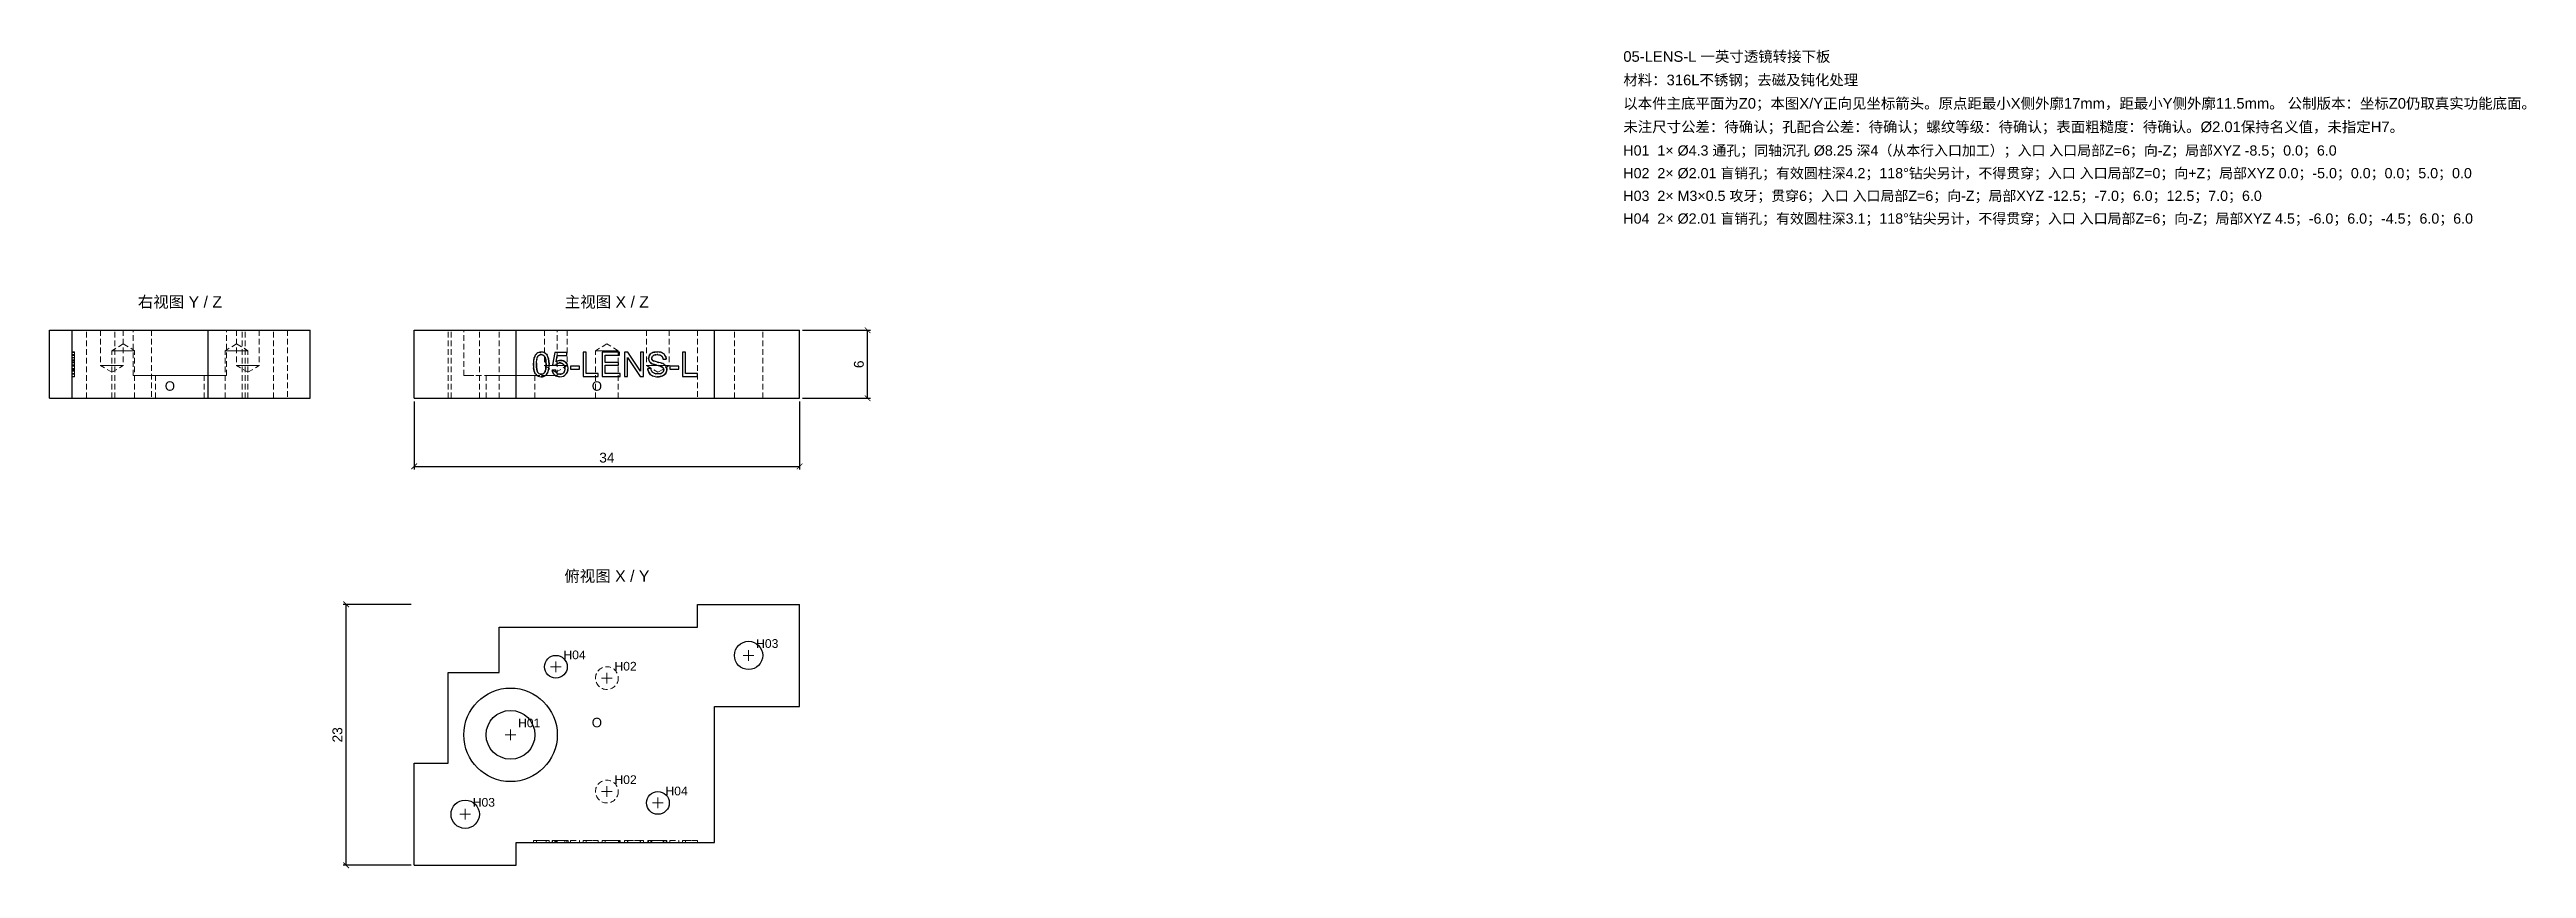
# Model space of a CAD drawing. Header units: millimetres. Extents: x 4 to 223, y 19 to 91.
import ezdxf
from ezdxf.enums import TextEntityAlignment as Align

# ---------------------------------------------------------------- set-up
doc = ezdxf.new("R2010")
doc.units = ezdxf.units.MM
doc.linetypes.add('WP_HIDDEN', pattern=[2.3, 1.5, -0.8])
for name, color, linetype, lineweight in [('ANNOTATIONS', 7, 'CONTINUOUS', 18), ('DIMENSIONS', 7, 'CONTINUOUS', 18), ('HIDDEN', 7, 'WP_HIDDEN', 13), ('VISIBLE', 7, 'CONTINUOUS', 25)]:
    doc.layers.add(name, color=color, linetype=linetype, lineweight=lineweight)
doc.styles.add('CJK', font='Arial Unicode.ttf')
doc.styles.add('OpenSansCondensed-Light', font='OpenSansCondensed-Light.ttf')
doc.dimstyles.new('EZDXF', dxfattribs={"dimtxt": 0.25, "dimasz": 0.175, "dimexe": 0.375, "dimexo": 0.125, "dimgap": 0.1, "dimtad": 1, "dimlfac": 100, "dimzin": 12, "dimdsep": 46, "dimtxsty": 'OpenSansCondensed-Light', "dimblk": 'ARCHTICK', "dimcen": 2.5, "dimazin": 3, "dimtfac": 0.5, "dimtmove": 2, "dimatfit": 3})

msp = doc.modelspace()

# ---------------------------------------------------------------- texts
at = {"layer": 'ANNOTATIONS', "style": 'CJK'}
for s, height, p in [('05-LENS-L 一英寸透镜转接下板', 0.9333333, (143.33333, 90)), ('材料：316L不锈钢；去磁及钝化处理', 0.9333333, (143.33333, 87.93333)), ('以本件主底平面为Z0；本图X/Y正向见坐标箭头。原点距最小X侧外廓17mm，距最小Y侧外廓11.5mm。 公制版本：坐标Z0仍取真实功能底面。', 0.9333333, (143.33333, 85.86667)), ('未注尺寸公差：待确认；孔配合公差：待确认；螺纹等级：待确认；表面粗糙度：待确认。Ø2.01保持名义值，未指定H7。', 0.9333333, (143.33333, 83.8)), ('H01  1× Ø4.3 通孔；同轴沉孔 Ø8.25 深4（从本行入口加工）；入口 入口局部Z=6；向-Z；局部XYZ -8.5；0.0；6.0', 0.9, (143.33333, 81.73333)), ('H02  2× Ø2.01 盲销孔；有效圆柱深4.2；118°钻尖另计，不得贯穿；入口 入口局部Z=0；向+Z；局部XYZ 0.0；-5.0；0.0；0.0；5.0；0.0', 0.9, (143.33333, 79.73333)), ('H03  2× M3×0.5 攻牙；贯穿6；入口 入口局部Z=6；向-Z；局部XYZ -12.5；-7.0；6.0；12.5；7.0；6.0', 0.9, (143.33333, 77.73333)), ('H04  2× Ø2.01 盲销孔；有效圆柱深3.1；118°钻尖另计，不得贯穿；入口 入口局部Z=6；向-Z；局部XYZ 4.5；-6.0；6.0；-4.5；6.0；6.0', 0.9, (143.33333, 75.73333)), ('O', 0.83333, (14.66667, 61)), ('O', 0.83333, (52.33333, 61)), ('H04', 0.766667, (49.83333, 37.33333)), ('H03', 0.766667, (66.83333, 38.33333)), ('H02', 0.766667, (54.33333, 36.33333)), ('H01', 0.766667, (45.83333, 31.33333)), ('O', 0.83333, (52.33333, 31.33333)), ('H02', 0.766667, (54.33333, 26.33333)), ('H03', 0.766667, (41.83333, 24.33333)), ('H04', 0.766667, (58.83333, 25.33333))]:
    msp.add_text(s, height=height, dxfattribs=at).set_placement(p)
for s, p in [('右视图 Y / Z', (16, 68.33333)), ('主视图 X / Z', (53.66667, 68.33333)), ('俯视图 X / Y', (53.66667, 44.16667))]:
    msp.add_text(s, height=1, dxfattribs=at).set_placement(p, align=Align.CENTER)

# ---------------------------------------------------------------- blocks, each defined once
blk = doc.blocks.new('_ARCHTICK')
at = {"color": 0, "linetype": 'BYBLOCK', "const_width": 0.15}
blk.add_lwpolyline([(-0.5, -0.5), (0.5, 0.5)], dxfattribs=at)

# ---------------------------------------------------------------- dimensions: what is measured, and where the dimension line sits
at = {"layer": 'DIMENSIONS'}
for base, p1, p2 in [((76.66667, 60.33333), (70.66667, 60.33333), (70.66667, 66.33333)), ((30.66667, 19.16667), (36.66667, 19.16667), (36.66667, 42.16667))]:
    msp.add_linear_dim(base=base, p1=p1, p2=p2, angle=90, dimstyle='EZDXF', override={"dimtxt": 0.866667, "dimasz": 0.5, "dimexe": 0.266667, "dimexo": 0.266667, "dimgap": 0.333333, "dimdec": 4, "dimlfac": 1, "dimzin": 8, "dimtxsty": 'CJK', "dimclrd": 7, "dimclre": 7, "dimclrt": 7}, dxfattribs=at).render()
msp.add_linear_dim(base=(36.66667, 54.33333), p1=(36.66667, 60.33333), p2=(70.66667, 60.33333), dimstyle='EZDXF', override={"dimtxt": 0.866667, "dimasz": 0.5, "dimexe": 0.266667, "dimexo": 0.266667, "dimgap": 0.333333, "dimdec": 4, "dimlfac": 1, "dimzin": 8, "dimtxsty": 'CJK', "dimclrd": 7, "dimclre": 7, "dimclrt": 7}, dxfattribs=at).render()

# ---------------------------------------------------------------- linework, layer by layer
at = {"layer": 'ANNOTATIONS'}
for p, q in [((65.7, 37.66667), (66.63333, 37.66667)), ((66.16667, 37.2), (66.16667, 38.13333)), ((48.7, 36.66667), (49.63333, 36.66667)), ((49.16667, 36.2), (49.16667, 37.13333)), ((53.2, 35.66667), (54.13333, 35.66667)), ((53.66667, 35.2), (53.66667, 36.13333)), ((44.7, 30.66667), (45.63333, 30.66667)), ((45.16667, 30.2), (45.16667, 31.13333)), ((41.16667, 23.2), (41.16667, 24.13333)), ((53.2, 25.66667), (54.13333, 25.66667)), ((53.66667, 25.2), (53.66667, 26.13333)), ((57.7, 24.66667), (58.63333, 24.66667)), ((58.16667, 24.2), (58.16667, 25.13333)), ((40.7, 23.66667), (41.63333, 23.66667))]:
    msp.add_line(p, q, dxfattribs=at)
at = {"layer": 'HIDDEN', "ltscale": 0.333333}
for p, q in [((4.5, 66.33333), (13.5, 66.33333)), ((7.75, 60.33333), (7.75, 66.33333)), ((8.995, 66.33333), (8.995, 63.23333)), ((10.25, 60.33333), (10.25, 66.33333)), ((11.005, 66.33333), (11.005, 63.23333)), ((11.875, 62.33333), (11.875, 66.33333)), ((13.5, 66.33333), (21.5, 66.33333)), ((13.5, 66.33333), (13.5, 60.33333)), ((20.125, 62.33333), (20.125, 66.33333)), ((20.995, 66.33333), (20.995, 63.23333)), ((21.5, 66.33333), (25.5, 66.33333)), ((21.5, 60.33333), (21.5, 66.33333)), ((21.75, 60.33333), (21.75, 66.33333)), ((23.005, 66.33333), (23.005, 63.23333)), ((24.25, 60.33333), (24.25, 66.33333)), ((25.5, 66.33333), (27.5, 66.33333)), ((25.5, 66.33333), (25.5, 60.33333)), ((36.66667, 66.33333), (39.66667, 66.33333)), ((39.66667, 66.33333), (44.16667, 66.33333)), ((39.66667, 60.33333), (39.66667, 66.33333)), ((39.91667, 60.33333), (39.91667, 66.33333)), ((41.04167, 62.33333), (41.04167, 66.33333)), ((42.41667, 60.33333), (42.41667, 66.33333)), ((44.16667, 66.33333), (61.66667, 66.33333)), ((44.16667, 60.33333), (44.16667, 66.33333)), ((48.16167, 66.33333), (48.16167, 63.23333)), ((49.29167, 62.33333), (49.29167, 66.33333)), ((50.17167, 66.33333), (50.17167, 63.23333)), ((57.16167, 66.33333), (57.16167, 63.23333)), ((59.17167, 66.33333), (59.17167, 63.23333)), ((61.66667, 66.33333), (70.66667, 66.33333)), ((61.66667, 66.33333), (61.66667, 60.33333)), ((64.91667, 60.33333), (64.91667, 66.33333)), ((67.41667, 60.33333), (67.41667, 66.33333)), ((6.5, 64.43333), (6.7, 64.43333)), ((6.5, 64.40576), (6.7, 64.40576)), ((6.5, 64.39705), (6.5, 62.26961)), ((6.5, 62.52067), (6.5, 64.39705)), ((6.5, 64.146), (6.5, 64.39705)), ((6.5, 64.39705), (6.5, 62.72674)), ((6.5, 64.39705), (6.7, 64.39705)), ((6.5, 64.11843), (6.5, 64.36803)), ((6.5, 64.36803), (6.5, 63.27529)), ((6.5, 64.36803), (6.7, 64.36803)), ((6.5, 64.18953), (6.7, 64.18953)), ((6.5, 64.18518), (6.7, 64.18518)), ((6.5, 63.49442), (6.5, 64.146)), ((6.5, 64.146), (6.7, 64.146)), ((6.5, 63.54666), (6.5, 64.11843)), ((6.5, 64.11843), (6.7, 64.11843)), ((6.5, 62.26961), (6.5, 63.94138)), ((6.5, 63.94138), (6.7, 63.94138)), ((6.5, 63.7774), (6.5, 63.79771)), ((6.5, 63.79771), (6.7, 63.79771)), ((6.5, 63.7774), (6.7, 63.7774)), ((6.5, 63.68017), (6.7, 63.68017)), ((6.5, 63.54666), (6.7, 63.54666)), ((6.5, 63.24481), (6.5, 63.49442)), ((6.5, 63.49442), (6.7, 63.49442)), ((6.5, 63.44943), (6.7, 63.44943)), ((6.7, 62.26961), (6.7, 64.39705)), ((6.7, 64.39705), (6.7, 62.52067)), ((6.7, 64.39705), (6.7, 64.146)), ((6.7, 64.39705), (6.7, 62.72674)), ((6.7, 63.27529), (6.7, 64.36803)), ((6.7, 64.36803), (6.7, 64.11843)), ((6.7, 64.146), (6.7, 63.49442)), ((6.7, 64.11843), (6.7, 63.54666)), ((6.7, 62.26961), (6.7, 63.94138)), ((6.7, 63.79771), (6.7, 63.7774)), ((6.7, 63.49442), (6.7, 63.24481)), ((11, 65.1372), (9.995, 64.53333)), ((9.995, 60.33333), (9.995, 64.53333)), ((11, 65.1372), (12.005, 64.53333)), ((12.005, 60.33333), (12.005, 64.53333)), ((21, 65.1372), (19.995, 64.53333)), ((19.995, 60.33333), (19.995, 64.53333)), ((21, 65.1372), (22.005, 64.53333)), ((22.005, 60.33333), (22.005, 64.53333)), ((53.66667, 65.1372), (52.66167, 64.53333)), ((52.66167, 60.33333), (52.66167, 64.53333)), ((54.67167, 64.53333), (53.66667, 65.1372)), ((54.67167, 60.33333), (54.67167, 64.53333)), ((6.5, 63.27529), (6.5, 63.24336)), ((6.5, 63.27529), (6.7, 63.27529)), ((6.5, 62.52067), (6.5, 63.24481)), ((6.5, 63.24481), (6.7, 63.24481)), ((6.5, 63.24336), (6.7, 63.24336)), ((6.5, 63.1708), (6.5, 62.90814)), ((6.5, 63.1708), (6.7, 63.1708)), ((6.5, 62.97634), (6.5, 62.95312)), ((6.5, 62.97634), (6.7, 62.97634)), ((6.5, 62.95312), (6.7, 62.95312)), ((6.5, 62.90814), (6.7, 62.90814)), ((6.5, 62.85009), (6.5, 62.82687)), ((6.5, 62.85009), (6.7, 62.85009)), ((6.5, 62.82687), (6.7, 62.82687)), ((6.5, 62.72674), (6.7, 62.72674)), ((6.5, 62.26961), (6.5, 62.52067)), ((6.5, 62.52067), (6.7, 62.52067)), ((6.5, 62.48584), (6.7, 62.48584)), ((6.5, 62.44811), (6.7, 62.44811)), ((6.5, 62.26961), (6.7, 62.26961)), ((6.5, 62.23333), (6.7, 62.23333)), ((6.7, 63.24336), (6.7, 63.27529)), ((6.7, 63.24481), (6.7, 62.52067)), ((6.7, 62.90814), (6.7, 63.1708)), ((6.7, 62.95312), (6.7, 62.97634)), ((6.7, 62.82687), (6.7, 62.85009)), ((6.7, 62.52067), (6.7, 62.26961)), ((10, 62.62947), (8.995, 63.23333)), ((10, 62.62947), (11.005, 63.23333)), ((13.85, 60.33333), (13.85, 62.33333)), ((18.15, 60.33333), (18.15, 62.33333)), ((22, 62.62947), (20.995, 63.23333)), ((22, 62.62947), (23.005, 63.23333)), ((43.01667, 60.33333), (43.01667, 62.33333)), ((47.31667, 60.33333), (47.31667, 62.33333)), ((48.16167, 63.23333), (49.16667, 62.62947)), ((49.16667, 62.62947), (50.17167, 63.23333)), ((57.16167, 63.23333), (58.16667, 62.62947)), ((58.16667, 62.62947), (59.17167, 63.23333)), ((4.5, 60.33333), (13.5, 60.33333)), ((13.5, 60.33333), (21.5, 60.33333)), ((21.5, 60.33333), (25.5, 60.33333)), ((25.5, 60.33333), (27.5, 60.33333)), ((36.66667, 60.33333), (39.66667, 60.33333)), ((39.66667, 60.33333), (44.16667, 60.33333)), ((44.16667, 60.33333), (61.66667, 60.33333)), ((61.66667, 60.33333), (70.66667, 60.33333)), ((47.18032, 21.16667), (47.18032, 21.36667)), ((47.44879, 21.16667), (47.44879, 21.36667)), ((48.29919, 21.16667), (48.29919, 21.36667)), ((48.56766, 21.16667), (48.56766, 21.36667)), ((48.83322, 21.16667), (48.83322, 21.36667)), ((48.83322, 21.36667), (49.1075, 21.36667)), ((49.1075, 21.16667), (48.83322, 21.16667)), ((49.12491, 21.36667), (48.87966, 21.36667)), ((48.87966, 21.16667), (48.87966, 21.36667)), ((48.87966, 21.36667), (49.08573, 21.36667)), ((49.08573, 21.16667), (48.87966, 21.16667)), ((48.87966, 21.16667), (49.12491, 21.16667)), ((49.08573, 21.16667), (49.08573, 21.36667)), ((49.08573, 21.36667), (50.14365, 21.36667)), ((50.14365, 21.16667), (49.08573, 21.16667)), ((49.1075, 21.16667), (49.1075, 21.36667)), ((49.12491, 21.16667), (49.12491, 21.36667)), ((49.2947, 21.36667), (49.18006, 21.36667)), ((49.18006, 21.16667), (49.18006, 21.36667)), ((49.18006, 21.16667), (49.2947, 21.16667)), ((50.14365, 21.36667), (49.2947, 21.36667)), ((49.2947, 21.16667), (49.2947, 21.36667)), ((49.2947, 21.16667), (50.14365, 21.16667)), ((49.9666, 21.16667), (49.9666, 21.36667)), ((50.14365, 21.16667), (50.14365, 21.36667)), ((50.24378, 21.16667), (50.24378, 21.36667)), ((50.4571, 21.16667), (50.4571, 21.36667)), ((50.4571, 21.36667), (51.25961, 21.36667)), ((50.4571, 21.16667), (51.25961, 21.16667)), ((51.25961, 21.16667), (51.25961, 21.36667)), ((51.57016, 21.16667), (51.57016, 21.36667)), ((51.57016, 21.36667), (51.85169, 21.36667)), ((52.89945, 21.36667), (51.57016, 21.36667)), ((51.57016, 21.16667), (52.89945, 21.16667)), ((51.85169, 21.16667), (51.57016, 21.16667)), ((51.85169, 21.16667), (51.85169, 21.36667)), ((51.85169, 21.36667), (52.89945, 21.36667)), ((52.89945, 21.16667), (51.85169, 21.16667)), ((52.89945, 21.16667), (52.89945, 21.36667)), ((53.24048, 21.16667), (53.24048, 21.36667)), ((53.24048, 21.36667), (54.77874, 21.36667)), ((54.82808, 21.36667), (53.24048, 21.36667)), ((53.24048, 21.16667), (54.82808, 21.16667)), ((54.77874, 21.16667), (53.24048, 21.16667)), ((54.77874, 21.36667), (53.52201, 21.36667)), ((53.52201, 21.16667), (53.52201, 21.36667)), ((53.52201, 21.36667), (54.69892, 21.36667)), ((53.52201, 21.36667), (54.82808, 21.36667)), ((54.82808, 21.16667), (53.52201, 21.16667)), ((53.52201, 21.16667), (54.69892, 21.16667)), ((53.52201, 21.16667), (54.77874, 21.16667)), ((54.69892, 21.16667), (54.69892, 21.36667)), ((54.77874, 21.16667), (54.77874, 21.36667)), ((54.82808, 21.16667), (54.82808, 21.36667)), ((55.21409, 21.16667), (55.21409, 21.36667)), ((55.21409, 21.36667), (55.50288, 21.36667)), ((55.48402, 21.36667), (55.21409, 21.36667)), ((55.21409, 21.16667), (55.48402, 21.16667)), ((55.50288, 21.16667), (55.21409, 21.16667)), ((56.60143, 21.36667), (55.48402, 21.36667)), ((55.48402, 21.16667), (55.48402, 21.36667)), ((55.48402, 21.16667), (56.60143, 21.16667)), ((55.50288, 21.16667), (55.50288, 21.36667)), ((55.50288, 21.36667), (56.62029, 21.36667)), ((56.62029, 21.16667), (55.50288, 21.16667)), ((56.89022, 21.36667), (56.60143, 21.36667)), ((56.60143, 21.16667), (56.60143, 21.36667)), ((56.60143, 21.16667), (56.89022, 21.16667)), ((56.62029, 21.16667), (56.62029, 21.36667)), ((56.62029, 21.36667), (56.89022, 21.36667)), ((56.89022, 21.16667), (56.62029, 21.16667)), ((56.89022, 21.16667), (56.89022, 21.36667)), ((57.26752, 21.16667), (57.26752, 21.36667)), ((57.26752, 21.36667), (57.53309, 21.36667)), ((57.53309, 21.16667), (57.26752, 21.16667)), ((57.34879, 21.16667), (57.34879, 21.36667)), ((57.53309, 21.16667), (57.53309, 21.36667)), ((57.62016, 21.16667), (57.62016, 21.36667)), ((58.89721, 21.36667), (58.62729, 21.36667)), ((58.62729, 21.16667), (58.62729, 21.36667)), ((58.62729, 21.16667), (58.89721, 21.16667)), ((58.68969, 21.16667), (58.68969, 21.36667)), ((58.89721, 21.16667), (58.89721, 21.36667)), ((58.96106, 21.16667), (58.96106, 21.36667)), ((59.21066, 21.16667), (59.21066, 21.36667)), ((59.21066, 21.36667), (60.01317, 21.36667)), ((59.21066, 21.16667), (60.01317, 21.16667)), ((60.01317, 21.16667), (60.01317, 21.36667)), ((60.32372, 21.16667), (60.32372, 21.36667)), ((60.32372, 21.36667), (60.60526, 21.36667)), ((61.65301, 21.36667), (60.32372, 21.36667)), ((60.32372, 21.16667), (61.65301, 21.16667)), ((60.60526, 21.16667), (60.32372, 21.16667)), ((60.60526, 21.16667), (60.60526, 21.36667)), ((60.60526, 21.36667), (61.65301, 21.36667)), ((61.65301, 21.16667), (60.60526, 21.16667)), ((61.65301, 21.16667), (61.65301, 21.36667))]:
    msp.add_line(p, q, dxfattribs=at)
for points in [[(10.25, 66.33333), (10.21866, 66.33333), (10.12621, 66.33333), (9.97729, 66.33333), (9.77936, 66.33333), (9.54235, 66.33333), (9.27815, 66.33333), (9, 66.33333), (8.72185, 66.33333), (8.45765, 66.33333), (8.22064, 66.33333), (8.02271, 66.33333), (7.87379, 66.33333), (7.78134, 66.33333), (7.75, 66.33333)], [(7.75, 66.33333), (7.75786, 66.33333), (7.78134, 66.33333), (7.82015, 66.33333), (7.87379, 66.33333), (7.94159, 66.33333), (8.02271, 66.33333), (8.11612, 66.33333), (8.22064, 66.33333), (8.33496, 66.33333), (8.45765, 66.33333), (8.58715, 66.33333), (8.72185, 66.33333), (8.86004, 66.33333), (9, 66.33333)], [(11.005, 66.33333), (10.9798, 66.33333), (10.90547, 66.33333), (10.78574, 66.33333), (10.62661, 66.33333), (10.43605, 66.33333), (10.22363, 66.33333), (10, 66.33333), (9.77637, 66.33333), (9.56395, 66.33333), (9.37339, 66.33333), (9.21426, 66.33333), (9.09453, 66.33333), (9.0202, 66.33333), (8.995, 66.33333)], [(8.995, 66.33333), (9.00132, 66.33333), (9.0202, 66.33333), (9.0514, 66.33333), (9.09453, 66.33333), (9.14904, 66.33333), (9.21426, 66.33333), (9.28936, 66.33333), (9.37339, 66.33333), (9.46531, 66.33333), (9.56395, 66.33333), (9.66807, 66.33333), (9.77637, 66.33333), (9.88748, 66.33333), (10, 66.33333)], [(9, 66.33333), (9.13996, 66.33333), (9.27815, 66.33333), (9.41285, 66.33333), (9.54235, 66.33333), (9.66504, 66.33333), (9.77936, 66.33333), (9.88388, 66.33333), (9.97729, 66.33333), (10.05841, 66.33333), (10.12621, 66.33333), (10.17985, 66.33333), (10.21866, 66.33333), (10.24214, 66.33333), (10.25, 66.33333)], [(10, 66.33333), (10.11252, 66.33333), (10.22363, 66.33333), (10.33193, 66.33333), (10.43605, 66.33333), (10.53469, 66.33333), (10.62661, 66.33333), (10.71064, 66.33333), (10.78574, 66.33333), (10.85096, 66.33333), (10.90547, 66.33333), (10.9486, 66.33333), (10.9798, 66.33333), (10.99868, 66.33333), (11.005, 66.33333)], [(20.125, 66.33333), (20.02158, 66.33333), (19.7165, 66.33333), (19.22505, 66.33333), (18.5719, 66.33333), (17.78977, 66.33333), (16.9179, 66.33333), (16, 66.33333), (15.0821, 66.33333), (14.21023, 66.33333), (13.4281, 66.33333), (12.77495, 66.33333), (12.2835, 66.33333), (11.97842, 66.33333), (11.875, 66.33333)], [(11.875, 66.33333), (11.90094, 66.33333), (11.97842, 66.33333), (12.10648, 66.33333), (12.2835, 66.33333), (12.50726, 66.33333), (12.77495, 66.33333), (13.08318, 66.33333), (13.4281, 66.33333), (13.80537, 66.33333), (14.21023, 66.33333), (14.6376, 66.33333), (15.0821, 66.33333), (15.53815, 66.33333), (16, 66.33333)], [(16, 66.33333), (16.46185, 66.33333), (16.9179, 66.33333), (17.3624, 66.33333), (17.78977, 66.33333), (18.19463, 66.33333), (18.5719, 66.33333), (18.91682, 66.33333), (19.22505, 66.33333), (19.49274, 66.33333), (19.7165, 66.33333), (19.89352, 66.33333), (20.02158, 66.33333), (20.09906, 66.33333), (20.125, 66.33333)], [(23.005, 66.33333), (22.9798, 66.33333), (22.90547, 66.33333), (22.78574, 66.33333), (22.62661, 66.33333), (22.43605, 66.33333), (22.22363, 66.33333), (22, 66.33333), (21.77637, 66.33333), (21.56395, 66.33333), (21.37339, 66.33333), (21.21426, 66.33333), (21.09453, 66.33333), (21.0202, 66.33333), (20.995, 66.33333)], [(20.995, 66.33333), (21.00132, 66.33333), (21.0202, 66.33333), (21.0514, 66.33333), (21.09453, 66.33333), (21.14904, 66.33333), (21.21426, 66.33333), (21.28936, 66.33333), (21.37339, 66.33333), (21.46531, 66.33333), (21.56395, 66.33333), (21.66807, 66.33333), (21.77637, 66.33333), (21.88748, 66.33333), (22, 66.33333)], [(24.25, 66.33333), (24.21866, 66.33333), (24.12621, 66.33333), (23.97729, 66.33333), (23.77936, 66.33333), (23.54235, 66.33333), (23.27815, 66.33333), (23, 66.33333), (22.72185, 66.33333), (22.45765, 66.33333), (22.22064, 66.33333), (22.02271, 66.33333), (21.87379, 66.33333), (21.78134, 66.33333), (21.75, 66.33333)], [(21.75, 66.33333), (21.75786, 66.33333), (21.78134, 66.33333), (21.82015, 66.33333), (21.87379, 66.33333), (21.94159, 66.33333), (22.02271, 66.33333), (22.11612, 66.33333), (22.22064, 66.33333), (22.33496, 66.33333), (22.45765, 66.33333), (22.58715, 66.33333), (22.72185, 66.33333), (22.86004, 66.33333), (23, 66.33333)], [(22, 66.33333), (22.11252, 66.33333), (22.22363, 66.33333), (22.33193, 66.33333), (22.43605, 66.33333), (22.53469, 66.33333), (22.62661, 66.33333), (22.71064, 66.33333), (22.78574, 66.33333), (22.85096, 66.33333), (22.90547, 66.33333), (22.9486, 66.33333), (22.9798, 66.33333), (22.99868, 66.33333), (23.005, 66.33333)], [(23, 66.33333), (23.13996, 66.33333), (23.27815, 66.33333), (23.41285, 66.33333), (23.54235, 66.33333), (23.66504, 66.33333), (23.77936, 66.33333), (23.88388, 66.33333), (23.97729, 66.33333), (24.05841, 66.33333), (24.12621, 66.33333), (24.17985, 66.33333), (24.21866, 66.33333), (24.24214, 66.33333), (24.25, 66.33333)], [(42.41667, 66.33333), (42.38533, 66.33333), (42.29288, 66.33333), (42.14396, 66.33333), (41.94603, 66.33333), (41.70902, 66.33333), (41.44482, 66.33333), (41.16667, 66.33333), (40.88852, 66.33333), (40.62431, 66.33333), (40.3873, 66.33333), (40.18938, 66.33333), (40.04046, 66.33333), (39.94801, 66.33333), (39.91667, 66.33333)], [(49.29167, 66.33333), (49.18824, 66.33333), (48.88316, 66.33333), (48.39172, 66.33333), (47.73856, 66.33333), (46.95644, 66.33333), (46.08457, 66.33333), (45.16667, 66.33333), (44.24877, 66.33333), (43.3769, 66.33333), (42.59477, 66.33333), (41.94161, 66.33333), (41.45017, 66.33333), (41.14509, 66.33333), (41.04167, 66.33333)], [(48.16167, 66.33333), (48.18686, 66.33333), (48.26119, 66.33333), (48.38093, 66.33333), (48.54006, 66.33333), (48.73061, 66.33333), (48.94303, 66.33333), (49.16667, 66.33333), (49.3903, 66.33333), (49.60272, 66.33333), (49.79327, 66.33333), (49.95241, 66.33333), (50.07214, 66.33333), (50.14647, 66.33333), (50.17167, 66.33333)], [(57.16167, 66.33333), (57.18686, 66.33333), (57.26119, 66.33333), (57.38093, 66.33333), (57.54006, 66.33333), (57.73061, 66.33333), (57.94303, 66.33333), (58.16667, 66.33333), (58.3903, 66.33333), (58.60272, 66.33333), (58.79327, 66.33333), (58.95241, 66.33333), (59.07214, 66.33333), (59.14647, 66.33333), (59.17167, 66.33333)], [(67.41667, 66.33333), (67.38533, 66.33333), (67.29288, 66.33333), (67.14396, 66.33333), (66.94603, 66.33333), (66.70902, 66.33333), (66.44482, 66.33333), (66.16667, 66.33333), (65.88852, 66.33333), (65.62431, 66.33333), (65.3873, 66.33333), (65.18938, 66.33333), (65.04046, 66.33333), (64.94801, 66.33333), (64.91667, 66.33333)], [(6.5, 64.35715), (6.5, 64.41457), (6.5, 64.43333)], [(6.5, 64.43333), (6.5, 64.41535), (6.5, 64.36077)], [(6.5, 64.33683), (6.5, 64.38865), (6.5, 64.40576)], [(6.5, 64.40576), (6.5, 64.39814), (6.5, 64.37496), (6.5, 64.3359), (6.5, 64.28096)], [(6.5, 64.36077), (6.5, 64.27173), (6.5, 64.14818)], [(6.5, 64.13294), (6.5, 64.26335), (6.5, 64.35715)], [(6.5, 64.13802), (6.5, 64.25255), (6.5, 64.33683)], [(6.5, 64.28096), (6.5, 64.21115), (6.5, 64.12836), (6.5, 64.03313), (6.5, 63.92614)], [(6.5, 64.18953), (6.5, 64.17866), (6.5, 64.14592), (6.5, 64.09167), (6.5, 64.01684)], [(6.5, 64.03716), (6.5, 64.10355), (6.5, 64.15136), (6.5, 64.18004), (6.5, 64.18953)], [(6.5, 64.09158), (6.5, 64.13341), (6.5, 64.16264), (6.5, 64.17968), (6.5, 64.18518)], [(6.5, 64.18518), (6.5, 64.17905), (6.5, 64.16017), (6.5, 64.12798), (6.5, 64.08215)], [(6.5, 64.14818), (6.5, 64.00301), (6.5, 63.84705)], [(6.5, 63.82166), (6.5, 63.99306), (6.5, 64.13802)], [(6.5, 63.79771), (6.5, 63.97484), (6.5, 64.13294)], [(6.5, 63.86592), (6.5, 63.98863), (6.5, 64.09158)], [(6.5, 64.08215), (6.5, 64.02397), (6.5, 63.95343), (6.5, 63.87102), (6.5, 63.7774)], [(6.5, 63.31882), (6.5, 63.53698), (6.5, 63.73491), (6.5, 63.90485), (6.5, 63.97634), (6.5, 64.03716)], [(6.5, 64.01684), (6.5, 63.96112), (6.5, 63.89364), (6.5, 63.72928), (6.5, 63.53476), (6.5, 63.31882)], [(6.5, 63.92614), (6.5, 63.79598), (6.5, 63.65011), (6.5, 63.49045), (6.5, 63.31882)], [(6.5, 63.67726), (6.5, 63.76147), (6.5, 63.86592)], [(6.5, 63.84705), (6.5, 63.70768), (6.5, 63.58221)], [(6.5, 63.31882), (6.5, 63.46347), (6.5, 63.5964), (6.5, 63.71627), (6.5, 63.82166)], [(6.5, 63.48716), (6.5, 63.57144), (6.5, 63.63205), (6.5, 63.66826), (6.5, 63.68017)], [(6.5, 63.68017), (6.5, 63.67175), (6.5, 63.6465), (6.5, 63.60465), (6.5, 63.54666)], [(6.5, 63.52562), (6.5, 63.67726)], [(6.5, 63.58221), (6.5, 63.4731), (6.5, 63.38412)], [(6.5, 63.38993), (6.5, 63.52562)], [(6.5, 62.99085), (6.5, 63.13355), (6.5, 63.26485), (6.5, 63.38313), (6.5, 63.48716)], [(6.5, 63.39211), (6.5, 63.43513), (6.5, 63.44943)], [(6.5, 63.44943), (6.5, 63.44149), (6.5, 63.41739), (6.5, 63.37694), (6.5, 63.32027)], [(6.5, 63.24336), (6.5, 63.32633), (6.5, 63.39211)], [(6.5, 63.17298), (6.5, 63.29369), (6.5, 63.38993)], [(6.5, 63.38412), (6.5, 63.25134)], [(6.7, 64.36077), (6.7, 64.41519), (6.7, 64.43333)], [(6.7, 64.43333), (6.7, 64.41429), (6.7, 64.35715)], [(6.7, 64.28096), (6.7, 64.33556), (6.7, 64.37456), (6.7, 64.39796), (6.7, 64.40576)], [(6.7, 64.40576), (6.7, 64.38853), (6.7, 64.33683)], [(6.7, 64.14818), (6.7, 64.27134), (6.7, 64.36077)], [(6.7, 64.35715), (6.7, 64.263), (6.7, 64.13294)], [(6.7, 64.33683), (6.7, 64.25266), (6.7, 64.13802)], [(6.7, 63.92614), (6.7, 64.03457), (6.7, 64.12985), (6.7, 64.21198), (6.7, 64.28096)], [(6.7, 64.01684), (6.7, 64.0924), (6.7, 64.14636), (6.7, 64.17874), (6.7, 64.18953)], [(6.7, 64.18953), (6.7, 64.18001), (6.7, 64.15144), (6.7, 64.10382), (6.7, 64.03716)], [(6.7, 64.08215), (6.7, 64.12722), (6.7, 64.15942), (6.7, 64.17874), (6.7, 64.18518)], [(6.7, 64.18518), (6.7, 64.17933), (6.7, 64.16178), (6.7, 64.13253), (6.7, 64.09158)], [(6.7, 63.84705), (6.7, 64.00287), (6.7, 64.14818)], [(6.7, 64.13802), (6.7, 63.99399), (6.7, 63.82166)], [(6.7, 64.13294), (6.7, 63.97512), (6.7, 63.79771)], [(6.7, 64.09158), (6.7, 63.98836), (6.7, 63.86592)], [(6.7, 63.7774), (6.7, 63.87209), (6.7, 63.95444), (6.7, 64.02446), (6.7, 64.08215)], [(6.7, 64.03716), (6.7, 63.9834), (6.7, 63.91934), (6.7, 63.84499), (6.7, 63.76035), (6.7, 63.66541), (6.7, 63.56017), (6.7, 63.44464), (6.7, 63.31882)], [(6.7, 63.31882), (6.7, 63.44464), (6.7, 63.55945), (6.7, 63.66323), (6.7, 63.75599), (6.7, 63.83773), (6.7, 63.90846), (6.7, 63.96816), (6.7, 64.01684)], [(6.7, 63.31882), (6.7, 63.49827), (6.7, 63.65931), (6.7, 63.80193), (6.7, 63.92614)], [(6.7, 63.86592), (6.7, 63.76143), (6.7, 63.67726)], [(6.7, 63.58221), (6.7, 63.70756), (6.7, 63.84705)], [(6.7, 63.82166), (6.7, 63.7203), (6.7, 63.60271), (6.7, 63.46888), (6.7, 63.31882)], [(6.7, 63.54666), (6.7, 63.60507), (6.7, 63.64679), (6.7, 63.67182), (6.7, 63.68017)], [(6.7, 63.68017), (6.7, 63.6681), (6.7, 63.63192), (6.7, 63.5716), (6.7, 63.48716)], [(6.7, 63.67726), (6.7, 63.52562)], [(6.7, 63.38412), (6.7, 63.47355), (6.7, 63.58221)], [(6.7, 63.52562), (6.7, 63.38993)], [(6.7, 63.48716), (6.7, 63.38376), (6.7, 63.26658), (6.7, 63.13561), (6.7, 62.99085)], [(6.7, 63.32027), (6.7, 63.37678), (6.7, 63.41714), (6.7, 63.44136), (6.7, 63.44943)], [(6.7, 63.44943), (6.7, 63.4351), (6.7, 63.39211)], [(6.7, 63.39211), (6.7, 63.32626), (6.7, 63.24336)], [(6.7, 63.38993), (6.7, 63.29288), (6.7, 63.17298)], [(6.7, 63.25134), (6.7, 63.38412)], [(12.005, 64.53333), (11.9798, 64.53333), (11.90547, 64.53333), (11.78574, 64.53333), (11.62661, 64.53333), (11.43605, 64.53333), (11.22363, 64.53333), (11, 64.53333), (10.77637, 64.53333), (10.56395, 64.53333), (10.37339, 64.53333), (10.21426, 64.53333), (10.09453, 64.53333), (10.0202, 64.53333), (9.995, 64.53333)], [(9.995, 64.53333), (10.00132, 64.53333), (10.0202, 64.53333), (10.0514, 64.53333), (10.09453, 64.53333), (10.14904, 64.53333), (10.21426, 64.53333), (10.28936, 64.53333), (10.37339, 64.53333), (10.46531, 64.53333), (10.56395, 64.53333), (10.66807, 64.53333), (10.77637, 64.53333), (10.88748, 64.53333), (11, 64.53333)], [(11, 64.53333), (11.11252, 64.53333), (11.22363, 64.53333), (11.33193, 64.53333), (11.43605, 64.53333), (11.53469, 64.53333), (11.62661, 64.53333), (11.71064, 64.53333), (11.78574, 64.53333), (11.85096, 64.53333), (11.90547, 64.53333), (11.9486, 64.53333), (11.9798, 64.53333), (11.99868, 64.53333), (12.005, 64.53333)], [(22.005, 64.53333), (21.9798, 64.53333), (21.90547, 64.53333), (21.78574, 64.53333), (21.62661, 64.53333), (21.43605, 64.53333), (21.22363, 64.53333), (21, 64.53333), (20.77637, 64.53333), (20.56395, 64.53333), (20.37339, 64.53333), (20.21426, 64.53333), (20.09453, 64.53333), (20.0202, 64.53333), (19.995, 64.53333)], [(19.995, 64.53333), (20.00132, 64.53333), (20.0202, 64.53333), (20.0514, 64.53333), (20.09453, 64.53333), (20.14904, 64.53333), (20.21426, 64.53333), (20.28936, 64.53333), (20.37339, 64.53333), (20.46531, 64.53333), (20.56395, 64.53333), (20.66807, 64.53333), (20.77637, 64.53333), (20.88748, 64.53333), (21, 64.53333)], [(21, 64.53333), (21.11252, 64.53333), (21.22363, 64.53333), (21.33193, 64.53333), (21.43605, 64.53333), (21.53469, 64.53333), (21.62661, 64.53333), (21.71064, 64.53333), (21.78574, 64.53333), (21.85096, 64.53333), (21.90547, 64.53333), (21.9486, 64.53333), (21.9798, 64.53333), (21.99868, 64.53333), (22.005, 64.53333)], [(47.18217, 63.43187), (47.20937, 63.72531)], [(47.21398, 63.75185), (47.24541, 63.88629)], [(47.27314, 63.96824), (47.34762, 64.11913)], [(47.35208, 64.12617), (47.41548, 64.21041), (47.4887, 64.28096)], [(47.47925, 63.74224), (47.46075, 63.6015), (47.45074, 63.44003)], [(47.54698, 63.97285), (47.51389, 63.88762), (47.48758, 63.78585)], [(47.4887, 64.28096), (47.60048, 64.35072), (47.7301, 64.39232)], [(47.79259, 64.18157), (47.69251, 64.14188), (47.60829, 64.06888)], [(47.78471, 64.40082), (47.80513, 64.40287)], [(47.83354, 64.40478), (47.87399, 64.40576)], [(47.87399, 64.40576), (47.92096, 64.40442)], [(47.92748, 64.40401), (47.95609, 64.40155)], [(48.15219, 64.04873), (48.05814, 64.13463), (48.00592, 64.16268), (47.95024, 64.18081)], [(47.95626, 64.40153), (48.07127, 64.37893), (48.17438, 64.33683)], [(48.17438, 64.33683), (48.24023, 64.29561)], [(48.25537, 64.28419), (48.32805, 64.21622)], [(48.38771, 64.13802), (48.46888, 63.97914)], [(48.46888, 63.97913), (48.49767, 63.89868)], [(48.52941, 63.78052), (48.54592, 63.68611)], [(48.54984, 63.65639), (48.55857, 63.56984)], [(48.56145, 63.52971), (48.5621, 63.51923)], [(48.5621, 63.51921), (48.56595, 63.43347)], [(48.56728, 63.37413), (48.56766, 63.31882)], [(49.25019, 63.37091), (49.19581, 63.32808)], [(49.25057, 63.59092), (49.33245, 63.63053), (49.41596, 63.65861)], [(49.47203, 63.44792), (49.39965, 63.43688)], [(49.56857, 63.44682), (49.55265, 63.44811)], [(49.58204, 63.68017), (49.62263, 63.67912)], [(49.99227, 63.54114), (50.05222, 63.48716)], [(54.67167, 64.53333), (54.64647, 64.53333), (54.57214, 64.53333), (54.45241, 64.53333), (54.29327, 64.53333), (54.10272, 64.53333), (53.8903, 64.53333), (53.66667, 64.53333), (53.44303, 64.53333), (53.23061, 64.53333), (53.04006, 64.53333), (52.88093, 64.53333), (52.76119, 64.53333), (52.68686, 64.53333), (52.66167, 64.53333)], [(57.35245, 63.91066), (57.36689, 63.98622), (57.39229, 64.05926)], [(57.39661, 63.63068), (57.3592, 63.74157)], [(57.52969, 63.46336), (57.4707, 63.51985), (57.42353, 63.58221)], [(57.52804, 64.25051), (57.63398, 64.32554)], [(57.56437, 63.43677), (57.53417, 63.4597)], [(57.62016, 63.86592), (57.6267, 63.80467), (57.64631, 63.74985)], [(57.67137, 64.02393), (57.63145, 63.94429)], [(57.74769, 63.34194), (57.65064, 63.38412)], [(57.65899, 64.33877), (57.70723, 64.36077)], [(57.73698, 64.09158), (57.67137, 64.02393)], [(57.81129, 64.13579), (57.73698, 64.09158)], [(57.81158, 63.61676), (57.94626, 63.57151), (58.12735, 63.52562)], [(57.92641, 64.17008), (57.83544, 64.14553)], [(58.10921, 64.18518), (58.0065, 64.18092)], [(58.47999, 64.08215), (58.41949, 64.12222), (58.34758, 64.15247), (58.26427, 64.1729), (58.16955, 64.18352)], [(58.17813, 64.43103), (58.313, 64.41557)], [(58.24828, 63.49724), (58.46903, 63.4372)], [(58.3413, 64.41021), (58.51482, 64.35715)], [(58.60135, 63.90061), (58.55223, 64.00237), (58.47999, 64.08215)], [(58.49346, 63.42941), (58.59826, 63.38993)], [(58.51482, 64.35715), (58.55171, 64.34042)], [(58.58951, 64.32058), (58.70837, 64.23356)], [(58.59826, 63.38993), (58.68692, 63.34314), (58.76285, 63.29038)], [(58.71026, 64.23177), (58.79272, 64.13294)], [(58.79272, 64.13294), (58.8555, 64.00986)], [(58.85912, 64.00003), (58.86549, 63.98132)], [(58.8781, 63.9368), (58.88193, 63.92023)], [(58.88193, 63.92021), (58.88412, 63.90974)], [(6.5, 63.32027), (6.5, 63.24913), (6.5, 63.16619), (6.5, 63.07208), (6.5, 62.96763)], [(6.5, 63.31882), (6.5, 63.06618), (6.5, 62.83218), (6.5, 62.62471), (6.5, 62.53405), (6.5, 62.45391)], [(6.5, 62.7144), (6.5, 62.84423), (6.5, 62.98947), (6.5, 63.14824), (6.5, 63.31882)], [(6.5, 62.62153), (6.5, 62.67736), (6.5, 62.74485), (6.5, 62.90906), (6.5, 63.10326), (6.5, 63.31882)], [(6.5, 63.31882), (6.5, 63.10364), (6.5, 62.90975), (6.5, 62.74571), (6.5, 62.67819), (6.5, 62.62225)], [(6.5, 63.25134), (6.5, 63.19206), (6.5, 63.14758)], [(6.5, 62.8704), (6.5, 63.03138), (6.5, 63.17298)], [(6.5, 63.14758), (6.5, 63.09114), (6.5, 63.02205)], [(6.5, 63.02205), (6.5, 62.94092), (6.5, 62.84719)], [(6.5, 62.49164), (6.5, 62.60209), (6.5, 62.7227), (6.5, 62.99085)], [(6.5, 62.7144), (6.5, 62.83169), (6.5, 62.97634)], [(6.5, 62.96763), (6.5, 62.85739), (6.5, 62.75722), (6.5, 62.66797), (6.5, 62.59033)], [(6.5, 62.95312), (6.5, 62.75124), (6.5, 62.57073)], [(6.5, 62.55042), (6.5, 62.70528), (6.5, 62.8704)], [(6.5, 62.54897), (6.5, 62.60628), (6.5, 62.67593), (6.5, 62.75741), (6.5, 62.85009)], [(6.5, 62.84719), (6.5, 62.66506)], [(6.5, 62.82687), (6.5, 62.70061), (6.5, 62.58598), (6.5, 62.48413), (6.5, 62.39587)], [(6.5, 62.35886), (6.5, 62.42897), (6.5, 62.51199), (6.5, 62.60736), (6.5, 62.7144)], [(6.5, 62.54897), (6.5, 62.62151), (6.5, 62.7144)], [(6.5, 62.66506), (6.5, 62.59029), (6.5, 62.53373)], [(6.5, 62.62225), (6.5, 62.54686), (6.5, 62.49215), (6.5, 62.4591), (6.5, 62.44811)], [(6.5, 62.44811), (6.5, 62.45905), (6.5, 62.49195), (6.5, 62.54644), (6.5, 62.62153)], [(6.5, 62.59033), (6.5, 62.5283), (6.5, 62.48372), (6.5, 62.45697), (6.5, 62.44811)], [(6.5, 62.57073), (6.5, 62.49142), (6.5, 62.42266), (6.5, 62.36467), (6.5, 62.3175)], [(6.5, 62.31678), (6.5, 62.41649), (6.5, 62.55042)], [(6.5, 62.44811), (6.5, 62.45438), (6.5, 62.47328), (6.5, 62.50484), (6.5, 62.54897)], [(6.5, 62.48584), (6.5, 62.50151), (6.5, 62.54897)], [(6.5, 62.53373), (6.5, 62.49772), (6.5, 62.48584)], [(6.5, 62.23333), (6.5, 62.24894), (6.5, 62.29714), (6.5, 62.37854), (6.5, 62.49164)], [(6.5, 62.45391), (6.5, 62.35722), (6.5, 62.28784), (6.5, 62.24671), (6.5, 62.23333)], [(6.5, 62.39587), (6.5, 62.32411), (6.5, 62.27319), (6.5, 62.24313), (6.5, 62.23333)], [(6.5, 62.23333), (6.5, 62.24099), (6.5, 62.2643), (6.5, 62.30359), (6.5, 62.35886)], [(6.5, 62.3175), (6.5, 62.27999), (6.5, 62.25373), (6.5, 62.23834), (6.5, 62.23333)], [(6.5, 62.23333), (6.5, 62.23846), (6.5, 62.25399), (6.5, 62.28006), (6.5, 62.31678)], [(6.7, 62.96763), (6.7, 63.07348), (6.7, 63.16754), (6.7, 63.2498), (6.7, 63.32027)], [(6.7, 63.31882), (6.7, 63.14064), (6.7, 62.98051), (6.7, 62.83843), (6.7, 62.7144)], [(6.7, 62.45391), (6.7, 62.52552), (6.7, 62.60756), (6.7, 62.70003), (6.7, 62.80292), (6.7, 62.91625), (6.7, 63.04001), (6.7, 63.1742), (6.7, 63.31882)], [(6.7, 63.31882), (6.7, 63.19333), (6.7, 63.07879), (6.7, 62.9752), (6.7, 62.88256), (6.7, 62.80087), (6.7, 62.73014), (6.7, 62.67036), (6.7, 62.62153)], [(6.7, 62.62225), (6.7, 62.67123), (6.7, 62.73109), (6.7, 62.80184), (6.7, 62.88347), (6.7, 62.97598), (6.7, 63.07938), (6.7, 63.19366), (6.7, 63.31882)], [(6.7, 63.14758), (6.7, 63.19021), (6.7, 63.25134)], [(6.7, 63.17298), (6.7, 63.03167), (6.7, 62.8704)], [(6.7, 63.02205), (6.7, 63.0908), (6.7, 63.14758)], [(6.7, 62.84719), (6.7, 62.94097), (6.7, 63.02205)], [(6.7, 62.99085), (6.7, 62.72166), (6.7, 62.49164)], [(6.7, 62.97634), (6.7, 62.83104), (6.7, 62.7144)], [(6.7, 62.59033), (6.7, 62.66724), (6.7, 62.75576), (6.7, 62.85589), (6.7, 62.96763)], [(6.7, 62.57073), (6.7, 62.75086), (6.7, 62.95312)], [(6.7, 62.8704), (6.7, 62.55042)], [(6.7, 62.85009), (6.7, 62.75617), (6.7, 62.67468), (6.7, 62.60561), (6.7, 62.54897)], [(6.7, 62.66506), (6.7, 62.84719)], [(6.7, 62.39587), (6.7, 62.48375), (6.7, 62.58488), (6.7, 62.69926), (6.7, 62.82687)], [(6.7, 62.7144), (6.7, 62.60593), (6.7, 62.51051), (6.7, 62.42816), (6.7, 62.35886)], [(6.7, 62.7144), (6.7, 62.62189), (6.7, 62.54897)], [(6.7, 62.53373), (6.7, 62.59051), (6.7, 62.66506)], [(6.7, 62.44811), (6.7, 62.45899), (6.7, 62.49164), (6.7, 62.54606), (6.7, 62.62225)], [(6.7, 62.62153), (6.7, 62.54566), (6.7, 62.49146), (6.7, 62.45895), (6.7, 62.44811)], [(6.7, 62.44811), (6.7, 62.457), (6.7, 62.48366), (6.7, 62.52811), (6.7, 62.59033)], [(6.7, 62.3175), (6.7, 62.36489), (6.7, 62.42289), (6.7, 62.49151), (6.7, 62.57073)], [(6.7, 62.55042), (6.7, 62.41691), (6.7, 62.31678)], [(6.7, 62.54897), (6.7, 62.50484), (6.7, 62.47332), (6.7, 62.45441), (6.7, 62.44811)], [(6.7, 62.54897), (6.7, 62.50162), (6.7, 62.48584)], [(6.7, 62.48584), (6.7, 62.49781), (6.7, 62.53373)], [(6.7, 62.49164), (6.7, 62.37863), (6.7, 62.29791), (6.7, 62.24948), (6.7, 62.23333)], [(6.7, 62.23333), (6.7, 62.24712), (6.7, 62.28848), (6.7, 62.35741), (6.7, 62.45391)], [(6.7, 62.23333), (6.7, 62.24349), (6.7, 62.27397), (6.7, 62.32476), (6.7, 62.39587)], [(6.7, 62.35886), (6.7, 62.30394), (6.7, 62.26472), (6.7, 62.24118), (6.7, 62.23333)], [(6.7, 62.23333), (6.7, 62.23859), (6.7, 62.25438), (6.7, 62.28068), (6.7, 62.3175)], [(6.7, 62.31678), (6.7, 62.28027), (6.7, 62.25419), (6.7, 62.23855), (6.7, 62.23333)], [(11.005, 63.23333), (10.9798, 63.23333), (10.90547, 63.23333), (10.78574, 63.23333), (10.62661, 63.23333), (10.43605, 63.23333), (10.22363, 63.23333), (10, 63.23333), (9.77637, 63.23333), (9.56395, 63.23333), (9.37339, 63.23333), (9.21426, 63.23333), (9.09453, 63.23333), (9.0202, 63.23333), (8.995, 63.23333)], [(8.995, 63.23333), (9.00132, 63.23333), (9.0202, 63.23333), (9.0514, 63.23333), (9.09453, 63.23333), (9.14904, 63.23333), (9.21426, 63.23333), (9.28936, 63.23333), (9.37339, 63.23333), (9.46531, 63.23333), (9.56395, 63.23333), (9.66807, 63.23333), (9.77637, 63.23333), (9.88748, 63.23333), (10, 63.23333)], [(10, 63.23333), (10.11252, 63.23333), (10.22363, 63.23333), (10.33193, 63.23333), (10.43605, 63.23333), (10.53469, 63.23333), (10.62661, 63.23333), (10.71064, 63.23333), (10.78574, 63.23333), (10.85096, 63.23333), (10.90547, 63.23333), (10.9486, 63.23333), (10.9798, 63.23333), (10.99868, 63.23333), (11.005, 63.23333)], [(20.125, 62.33333), (20.02158, 62.33333), (19.7165, 62.33333), (19.22505, 62.33333), (18.5719, 62.33333), (17.78977, 62.33333), (16.9179, 62.33333), (16, 62.33333), (15.0821, 62.33333), (14.21023, 62.33333), (13.4281, 62.33333), (12.77495, 62.33333), (12.2835, 62.33333), (11.97842, 62.33333), (11.875, 62.33333)], [(11.875, 62.33333), (11.90094, 62.33333), (11.97842, 62.33333), (12.10648, 62.33333), (12.2835, 62.33333), (12.50726, 62.33333), (12.77495, 62.33333), (13.08318, 62.33333), (13.4281, 62.33333), (13.80537, 62.33333), (14.21023, 62.33333), (14.6376, 62.33333), (15.0821, 62.33333), (15.53815, 62.33333), (16, 62.33333)], [(18.15, 62.33333), (18.0961, 62.33333), (17.93708, 62.33333), (17.68094, 62.33333), (17.3405, 62.33333), (16.93285, 62.33333), (16.47842, 62.33333), (16, 62.33333), (15.52158, 62.33333), (15.06715, 62.33333), (14.6595, 62.33333), (14.31906, 62.33333), (14.06292, 62.33333), (13.9039, 62.33333), (13.85, 62.33333)], [(13.85, 62.33333), (13.86352, 62.33333), (13.9039, 62.33333), (13.97065, 62.33333), (14.06292, 62.33333), (14.17954, 62.33333), (14.31906, 62.33333), (14.47972, 62.33333), (14.6595, 62.33333), (14.85613, 62.33333), (15.06715, 62.33333), (15.2899, 62.33333), (15.52158, 62.33333), (15.75928, 62.33333), (16, 62.33333)], [(16, 62.33333), (16.46185, 62.33333), (16.9179, 62.33333), (17.3624, 62.33333), (17.78977, 62.33333), (18.19463, 62.33333), (18.5719, 62.33333), (18.91682, 62.33333), (19.22505, 62.33333), (19.49274, 62.33333), (19.7165, 62.33333), (19.89352, 62.33333), (20.02158, 62.33333), (20.09906, 62.33333), (20.125, 62.33333)], [(16, 62.33333), (16.24072, 62.33333), (16.47842, 62.33333), (16.7101, 62.33333), (16.93285, 62.33333), (17.14387, 62.33333), (17.3405, 62.33333), (17.52028, 62.33333), (17.68094, 62.33333), (17.82046, 62.33333), (17.93708, 62.33333), (18.02935, 62.33333), (18.0961, 62.33333), (18.13648, 62.33333), (18.15, 62.33333)], [(23.005, 63.23333), (22.9798, 63.23333), (22.90547, 63.23333), (22.78574, 63.23333), (22.62661, 63.23333), (22.43605, 63.23333), (22.22363, 63.23333), (22, 63.23333), (21.77637, 63.23333), (21.56395, 63.23333), (21.37339, 63.23333), (21.21426, 63.23333), (21.09453, 63.23333), (21.0202, 63.23333), (20.995, 63.23333)], [(20.995, 63.23333), (21.00132, 63.23333), (21.0202, 63.23333), (21.0514, 63.23333), (21.09453, 63.23333), (21.14904, 63.23333), (21.21426, 63.23333), (21.28936, 63.23333), (21.37339, 63.23333), (21.46531, 63.23333), (21.56395, 63.23333), (21.66807, 63.23333), (21.77637, 63.23333), (21.88748, 63.23333), (22, 63.23333)], [(22, 63.23333), (22.11252, 63.23333), (22.22363, 63.23333), (22.33193, 63.23333), (22.43605, 63.23333), (22.53469, 63.23333), (22.62661, 63.23333), (22.71064, 63.23333), (22.78574, 63.23333), (22.85096, 63.23333), (22.90547, 63.23333), (22.9486, 63.23333), (22.9798, 63.23333), (22.99868, 63.23333), (23.005, 63.23333)], [(49.29167, 62.33333), (49.18824, 62.33333), (48.88316, 62.33333), (48.39172, 62.33333), (47.73856, 62.33333), (46.95644, 62.33333), (46.08457, 62.33333), (45.16667, 62.33333), (44.24877, 62.33333), (43.3769, 62.33333), (42.59477, 62.33333), (41.94161, 62.33333), (41.45017, 62.33333), (41.14509, 62.33333), (41.04167, 62.33333)], [(47.31667, 62.33333), (47.26276, 62.33333), (47.10375, 62.33333), (46.8476, 62.33333), (46.50717, 62.33333), (46.09952, 62.33333), (45.64509, 62.33333), (45.16667, 62.33333), (44.68825, 62.33333), (44.23382, 62.33333), (43.82616, 62.33333), (43.48573, 62.33333), (43.22958, 62.33333), (43.07057, 62.33333), (43.01667, 62.33333)], [(47.19534, 63.02238), (47.18141, 63.23419)], [(47.39074, 62.45391), (47.36607, 62.48724)], [(47.87399, 62.23333), (47.72842, 62.24712), (47.59935, 62.28848), (47.48679, 62.35741), (47.39074, 62.45391)], [(47.59569, 62.58958), (47.68872, 62.50362), (47.74013, 62.47545), (47.7948, 62.45715)], [(47.95318, 62.45719), (48.00787, 62.47557), (48.0593, 62.50388), (48.15236, 62.59026)], [(47.99237, 62.24218), (47.9596, 62.23784)], [(48.19576, 62.31337), (48.0998, 62.26886), (47.99239, 62.24218)], [(48.16167, 63.23333), (48.18686, 63.23333), (48.26119, 63.23333), (48.38093, 63.23333), (48.54006, 63.23333), (48.73061, 63.23333), (48.94303, 63.23333), (49.16667, 63.23333), (49.3903, 63.23333), (49.60272, 63.23333), (49.79327, 63.23333), (49.95241, 63.23333), (50.07214, 63.23333), (50.14647, 63.23333), (50.17167, 63.23333)], [(48.3571, 62.45766), (48.26073, 62.35886)], [(48.49074, 62.7144), (48.45832, 62.62975)], [(48.53342, 62.88349), (48.50318, 62.75428)], [(48.55747, 63.0654), (48.54106, 62.92844)], [(48.56632, 63.22269), (48.55747, 63.06541)], [(48.88946, 62.60479), (48.85322, 62.71036), (48.83322, 62.82687)], [(49.10732, 62.34604), (49.04292, 62.39587)], [(49.1718, 63.30418), (49.12491, 63.24336)], [(49.12501, 62.76603), (49.15413, 62.68335), (49.19327, 62.61304)], [(49.40721, 62.46186), (49.51673, 62.44811)], [(49.51673, 62.23333), (49.47617, 62.23415)], [(50.07544, 62.49164), (49.96379, 62.37863), (49.83345, 62.29791), (49.68444, 62.24948), (49.51673, 62.23333)], [(49.83599, 62.59033), (49.88879, 62.66005), (49.92799, 62.73945), (49.9536, 62.82852), (49.9656, 62.92726)], [(49.96211, 63.04882), (49.94732, 63.12831), (49.92222, 63.20005), (49.8868, 63.26404), (49.84107, 63.32027)], [(50.20354, 63.24571), (50.23372, 63.12407), (50.24378, 62.99085)], [(50.24378, 62.99085), (50.23895, 62.8953), (50.22447, 62.80423)], [(57.16167, 63.23333), (57.18686, 63.23333), (57.26119, 63.23333), (57.38093, 63.23333), (57.54006, 63.23333), (57.73061, 63.23333), (57.94303, 63.23333), (58.16667, 63.23333), (58.3903, 63.23333), (58.60272, 63.23333), (58.79327, 63.23333), (58.95241, 63.23333), (59.07214, 63.23333), (59.14647, 63.23333), (59.17167, 63.23333)], [(57.33878, 62.65097), (57.306, 62.73107), (57.28318, 62.81535)], [(57.3441, 62.64023), (57.34214, 62.64413)], [(57.45582, 62.4798), (57.43625, 62.50164)], [(57.58261, 62.37462), (57.52322, 62.41733)], [(57.53309, 62.97634), (57.54602, 62.89844)], [(57.55524, 62.86119), (57.56799, 62.82087)], [(57.56985, 62.81574), (57.57174, 62.81066)], [(57.57317, 62.80693), (57.57986, 62.79046)], [(57.67506, 62.65078), (57.69028, 62.63704)], [(57.89168, 62.25754), (57.78608, 62.283), (57.69055, 62.3175)], [(57.69792, 62.63062), (57.70511, 62.62482)], [(57.70512, 62.62481), (57.71033, 62.62076)], [(57.72427, 62.61047), (57.83494, 62.54897)], [(58.12753, 62.23391), (57.91473, 62.25341)], [(57.99687, 62.50016), (58.16146, 62.48584)], [(58.20029, 63.2171), (58.11476, 63.2384)], [(58.16146, 62.48584), (58.30594, 62.49664)], [(58.23012, 62.23461), (58.17452, 62.23333)], [(58.41048, 63.15817), (58.25519, 63.20292)], [(58.32028, 62.49906), (58.33472, 62.50177)], [(58.35779, 62.50673), (58.36591, 62.50867)], [(58.38205, 62.25243), (58.38205, 62.25243)], [(58.49449, 63.1244), (58.44008, 63.14758)], [(58.44589, 62.53373), (58.54292, 62.58322)], [(58.58448, 62.31678), (58.48844, 62.27959)], [(58.55993, 63.08734), (58.54067, 63.09964)], [(58.5522, 62.58961), (58.55552, 62.592)], [(58.60517, 63.05121), (58.6011, 63.05503)], [(58.6654, 62.9661), (58.63164, 63.02205)], [(58.72752, 62.40252), (58.64968, 62.35035)], [(58.65106, 62.69891), (58.66337, 62.72337)], [(58.67414, 62.75084), (58.68969, 62.84719)], [(58.68726, 62.88712), (58.68274, 62.91341)], [(58.77515, 63.28026), (58.87254, 63.17298)], [(58.87254, 63.17298), (58.93062, 63.05752)], [(58.94926, 62.75449), (58.92134, 62.66138)], [(58.94131, 63.02327), (58.95506, 62.95684)], [(58.95716, 62.80321), (58.95153, 62.766)], [(10.25, 60.33333), (10.21866, 60.33333), (10.12621, 60.33333), (9.97729, 60.33333), (9.77936, 60.33333), (9.54235, 60.33333), (9.27815, 60.33333), (9, 60.33333), (8.72185, 60.33333), (8.45765, 60.33333), (8.22064, 60.33333), (8.02271, 60.33333), (7.87379, 60.33333), (7.78134, 60.33333), (7.75, 60.33333)], [(7.75, 60.33333), (7.75786, 60.33333), (7.78134, 60.33333), (7.82015, 60.33333), (7.87379, 60.33333), (7.94159, 60.33333), (8.02271, 60.33333), (8.11612, 60.33333), (8.22064, 60.33333), (8.33496, 60.33333), (8.45765, 60.33333), (8.58715, 60.33333), (8.72185, 60.33333), (8.86004, 60.33333), (9, 60.33333)], [(9, 60.33333), (9.13996, 60.33333), (9.27815, 60.33333), (9.41285, 60.33333), (9.54235, 60.33333), (9.66504, 60.33333), (9.77936, 60.33333), (9.88388, 60.33333), (9.97729, 60.33333), (10.05841, 60.33333), (10.12621, 60.33333), (10.17985, 60.33333), (10.21866, 60.33333), (10.24214, 60.33333), (10.25, 60.33333)], [(12.005, 60.33333), (11.9798, 60.33333), (11.90547, 60.33333), (11.78574, 60.33333), (11.62661, 60.33333), (11.43605, 60.33333), (11.22363, 60.33333), (11, 60.33333), (10.77637, 60.33333), (10.56395, 60.33333), (10.37339, 60.33333), (10.21426, 60.33333), (10.09453, 60.33333), (10.0202, 60.33333), (9.995, 60.33333)], [(9.995, 60.33333), (10.00132, 60.33333), (10.0202, 60.33333), (10.0514, 60.33333), (10.09453, 60.33333), (10.14904, 60.33333), (10.21426, 60.33333), (10.28936, 60.33333), (10.37339, 60.33333), (10.46531, 60.33333), (10.56395, 60.33333), (10.66807, 60.33333), (10.77637, 60.33333), (10.88748, 60.33333), (11, 60.33333)], [(11, 60.33333), (11.11252, 60.33333), (11.22363, 60.33333), (11.33193, 60.33333), (11.43605, 60.33333), (11.53469, 60.33333), (11.62661, 60.33333), (11.71064, 60.33333), (11.78574, 60.33333), (11.85096, 60.33333), (11.90547, 60.33333), (11.9486, 60.33333), (11.9798, 60.33333), (11.99868, 60.33333), (12.005, 60.33333)], [(18.15, 60.33333), (18.0961, 60.33333), (17.93708, 60.33333), (17.68094, 60.33333), (17.3405, 60.33333), (16.93285, 60.33333), (16.47842, 60.33333), (16, 60.33333), (15.52158, 60.33333), (15.06715, 60.33333), (14.6595, 60.33333), (14.31906, 60.33333), (14.06292, 60.33333), (13.9039, 60.33333), (13.85, 60.33333)], [(13.85, 60.33333), (13.86352, 60.33333), (13.9039, 60.33333), (13.97065, 60.33333), (14.06292, 60.33333), (14.17954, 60.33333), (14.31906, 60.33333), (14.47972, 60.33333), (14.6595, 60.33333), (14.85613, 60.33333), (15.06715, 60.33333), (15.2899, 60.33333), (15.52158, 60.33333), (15.75928, 60.33333), (16, 60.33333)], [(16, 60.33333), (16.24072, 60.33333), (16.47842, 60.33333), (16.7101, 60.33333), (16.93285, 60.33333), (17.14387, 60.33333), (17.3405, 60.33333), (17.52028, 60.33333), (17.68094, 60.33333), (17.82046, 60.33333), (17.93708, 60.33333), (18.02935, 60.33333), (18.0961, 60.33333), (18.13648, 60.33333), (18.15, 60.33333)], [(22.005, 60.33333), (21.9798, 60.33333), (21.90547, 60.33333), (21.78574, 60.33333), (21.62661, 60.33333), (21.43605, 60.33333), (21.22363, 60.33333), (21, 60.33333), (20.77637, 60.33333), (20.56395, 60.33333), (20.37339, 60.33333), (20.21426, 60.33333), (20.09453, 60.33333), (20.0202, 60.33333), (19.995, 60.33333)], [(19.995, 60.33333), (20.00132, 60.33333), (20.0202, 60.33333), (20.0514, 60.33333), (20.09453, 60.33333), (20.14904, 60.33333), (20.21426, 60.33333), (20.28936, 60.33333), (20.37339, 60.33333), (20.46531, 60.33333), (20.56395, 60.33333), (20.66807, 60.33333), (20.77637, 60.33333), (20.88748, 60.33333), (21, 60.33333)], [(21, 60.33333), (21.11252, 60.33333), (21.22363, 60.33333), (21.33193, 60.33333), (21.43605, 60.33333), (21.53469, 60.33333), (21.62661, 60.33333), (21.71064, 60.33333), (21.78574, 60.33333), (21.85096, 60.33333), (21.90547, 60.33333), (21.9486, 60.33333), (21.9798, 60.33333), (21.99868, 60.33333), (22.005, 60.33333)], [(24.25, 60.33333), (24.21866, 60.33333), (24.12621, 60.33333), (23.97729, 60.33333), (23.77936, 60.33333), (23.54235, 60.33333), (23.27815, 60.33333), (23, 60.33333), (22.72185, 60.33333), (22.45765, 60.33333), (22.22064, 60.33333), (22.02271, 60.33333), (21.87379, 60.33333), (21.78134, 60.33333), (21.75, 60.33333)], [(21.75, 60.33333), (21.75786, 60.33333), (21.78134, 60.33333), (21.82015, 60.33333), (21.87379, 60.33333), (21.94159, 60.33333), (22.02271, 60.33333), (22.11612, 60.33333), (22.22064, 60.33333), (22.33496, 60.33333), (22.45765, 60.33333), (22.58715, 60.33333), (22.72185, 60.33333), (22.86004, 60.33333), (23, 60.33333)], [(23, 60.33333), (23.13996, 60.33333), (23.27815, 60.33333), (23.41285, 60.33333), (23.54235, 60.33333), (23.66504, 60.33333), (23.77936, 60.33333), (23.88388, 60.33333), (23.97729, 60.33333), (24.05841, 60.33333), (24.12621, 60.33333), (24.17985, 60.33333), (24.21866, 60.33333), (24.24214, 60.33333), (24.25, 60.33333)], [(42.41667, 60.33333), (42.38533, 60.33333), (42.29288, 60.33333), (42.14396, 60.33333), (41.94603, 60.33333), (41.70902, 60.33333), (41.44482, 60.33333), (41.16667, 60.33333), (40.88852, 60.33333), (40.62431, 60.33333), (40.3873, 60.33333), (40.18938, 60.33333), (40.04046, 60.33333), (39.94801, 60.33333), (39.91667, 60.33333)], [(47.31667, 60.33333), (47.26276, 60.33333), (47.10375, 60.33333), (46.8476, 60.33333), (46.50717, 60.33333), (46.09952, 60.33333), (45.64509, 60.33333), (45.16667, 60.33333), (44.68825, 60.33333), (44.23382, 60.33333), (43.82616, 60.33333), (43.48573, 60.33333), (43.22958, 60.33333), (43.07057, 60.33333), (43.01667, 60.33333)], [(54.67167, 60.33333), (54.64647, 60.33333), (54.57214, 60.33333), (54.45241, 60.33333), (54.29327, 60.33333), (54.10272, 60.33333), (53.8903, 60.33333), (53.66667, 60.33333), (53.44303, 60.33333), (53.23061, 60.33333), (53.04006, 60.33333), (52.88093, 60.33333), (52.76119, 60.33333), (52.68686, 60.33333), (52.66167, 60.33333)], [(67.41667, 60.33333), (67.38533, 60.33333), (67.29288, 60.33333), (67.14396, 60.33333), (66.94603, 60.33333), (66.70902, 60.33333), (66.44482, 60.33333), (66.16667, 60.33333), (65.88852, 60.33333), (65.62431, 60.33333), (65.3873, 60.33333), (65.18938, 60.33333), (65.04046, 60.33333), (64.94801, 60.33333), (64.91667, 60.33333)], [(47.39074, 21.36667), (47.29868, 21.36667), (47.23293, 21.36667), (47.19347, 21.36667), (47.18032, 21.36667)], [(47.18032, 21.36667), (47.19973, 21.36667), (47.25796, 21.36667)], [(47.25796, 21.16667), (47.22271, 21.16667), (47.19858, 21.16667), (47.18032, 21.16667)], [(47.18032, 21.16667), (47.19096, 21.16667), (47.22613, 21.16667), (47.29114, 21.16667), (47.39074, 21.16667)], [(47.25796, 21.36667), (47.35446, 21.36667), (47.4887, 21.36667)], [(47.4887, 21.16667), (47.35349, 21.16667), (47.25796, 21.16667)], [(47.87399, 21.36667), (47.72842, 21.36667), (47.59935, 21.36667), (47.48679, 21.36667), (47.39074, 21.36667)], [(47.39074, 21.16667), (47.48704, 21.16667), (47.60076, 21.16667), (47.73046, 21.16667), (47.87399, 21.16667)], [(47.44879, 21.36667), (47.45645, 21.36667), (47.47945, 21.36667), (47.51777, 21.36667), (47.57142, 21.36667)], [(47.58375, 21.36667), (47.52471, 21.36667), (47.48253, 21.36667), (47.45723, 21.36667), (47.44879, 21.36667)], [(47.57142, 21.16667), (47.51277, 21.16667), (47.47504, 21.16667), (47.45485, 21.16667), (47.44879, 21.16667)], [(47.44879, 21.16667), (47.45556, 21.16667), (47.47799, 21.16667), (47.51958, 21.16667), (47.58375, 21.16667)], [(47.4887, 21.36667), (47.66157, 21.36667), (47.87399, 21.36667)], [(47.87399, 21.16667), (47.6628, 21.16667), (47.4887, 21.16667)], [(47.57142, 21.36667), (47.70837, 21.36667), (47.87399, 21.36667)], [(47.87399, 21.16667), (47.70752, 21.16667), (47.57142, 21.16667)], [(47.87109, 21.36667), (47.70928, 21.36667), (47.58375, 21.36667)], [(47.58375, 21.16667), (47.70913, 21.16667), (47.87109, 21.16667)], [(48.17656, 21.36667), (48.03888, 21.36667), (47.87109, 21.36667)], [(47.87109, 21.16667), (48.03965, 21.16667), (48.17656, 21.16667)], [(47.87399, 21.36667), (48.03471, 21.36667), (48.17438, 21.36667)], [(48.26073, 21.36667), (48.17915, 21.36667), (48.08749, 21.36667), (47.98578, 21.36667), (47.87399, 21.36667)], [(47.87399, 21.36667), (48.03961, 21.36667), (48.17656, 21.36667)], [(47.87399, 21.16667), (48.08622, 21.16667), (48.1785, 21.16667), (48.26073, 21.16667)], [(48.17438, 21.16667), (48.03417, 21.16667), (47.87399, 21.16667)], [(48.17656, 21.16667), (48.04047, 21.16667), (47.87399, 21.16667)], [(48.17438, 21.36667), (48.29229, 21.36667), (48.38771, 21.36667)], [(48.38771, 21.16667), (48.29242, 21.16667), (48.17438, 21.16667)], [(48.17656, 21.36667), (48.23021, 21.36667), (48.26853, 21.36667), (48.29152, 21.36667), (48.29919, 21.36667)], [(48.29919, 21.16667), (48.29312, 21.16667), (48.27291, 21.16667), (48.23517, 21.16667), (48.17656, 21.16667)], [(48.17656, 21.16667), (48.23524, 21.16667), (48.27296, 21.16667), (48.29314, 21.16667), (48.29919, 21.16667)], [(48.49074, 21.36667), (48.39478, 21.36667), (48.26073, 21.36667)], [(48.26073, 21.16667), (48.33324, 21.16667), (48.39574, 21.16667), (48.49074, 21.16667)], [(48.38771, 21.36667), (48.46281, 21.36667), (48.51977, 21.36667)], [(48.51977, 21.16667), (48.46319, 21.16667), (48.38771, 21.16667)], [(48.56766, 21.36667), (48.54843, 21.36667), (48.49074, 21.36667)], [(48.49074, 21.16667), (48.52564, 21.16667), (48.54955, 21.16667), (48.56766, 21.16667)], [(48.51977, 21.36667), (48.55568, 21.36667), (48.56766, 21.36667)], [(48.56766, 21.16667), (48.55628, 21.16667), (48.51977, 21.16667)], [(49.04292, 21.36667), (48.96097, 21.36667), (48.89871, 21.36667), (48.85612, 21.36667), (48.83322, 21.36667)], [(48.83322, 21.16667), (48.85576, 21.16667), (48.89817, 21.16667), (48.96068, 21.16667), (49.04292, 21.16667)], [(49.51673, 21.36667), (49.37828, 21.36667), (49.25316, 21.36667), (49.14137, 21.36667), (49.04292, 21.36667)], [(49.04292, 21.16667), (49.1425, 21.16667), (49.25543, 21.16667), (49.38063, 21.16667), (49.51673, 21.16667)], [(49.1075, 21.36667), (49.12777, 21.36667), (49.15811, 21.36667), (49.19851, 21.36667), (49.24899, 21.36667)], [(49.24899, 21.16667), (49.19803, 21.16667), (49.15752, 21.16667), (49.12741, 21.16667), (49.1075, 21.16667)], [(49.28454, 21.36667), (49.19384, 21.36667), (49.12491, 21.36667)], [(49.12491, 21.16667), (49.19391, 21.16667), (49.28454, 21.16667)], [(49.18006, 21.36667), (49.58204, 21.36667)], [(49.58204, 21.16667), (49.37546, 21.16667), (49.18006, 21.16667)], [(49.24899, 21.36667), (49.37143, 21.36667), (49.51673, 21.36667)], [(49.51673, 21.16667), (49.37156, 21.16667), (49.24899, 21.16667)], [(49.51238, 21.36667), (49.39229, 21.36667), (49.28454, 21.36667)], [(49.28454, 21.16667), (49.39242, 21.16667), (49.51238, 21.16667)], [(49.84107, 21.36667), (49.69614, 21.36667), (49.51238, 21.36667)], [(49.51238, 21.16667), (49.69549, 21.16667), (49.84107, 21.16667)], [(49.51673, 21.36667), (49.69088, 21.36667), (49.83599, 21.36667)], [(50.07544, 21.36667), (49.96379, 21.36667), (49.83345, 21.36667), (49.68444, 21.36667), (49.51673, 21.36667)], [(49.51673, 21.16667), (49.68179, 21.16667), (49.83178, 21.16667), (49.96367, 21.16667), (50.07544, 21.16667)], [(49.83599, 21.16667), (49.69099, 21.16667), (49.51673, 21.16667)], [(49.58204, 21.36667), (49.71591, 21.36667), (49.8389, 21.36667), (49.951, 21.36667), (50.05222, 21.36667)], [(50.05222, 21.16667), (49.95124, 21.16667), (49.83856, 21.16667), (49.58204, 21.16667)], [(49.83599, 21.36667), (49.89313, 21.36667), (49.93395, 21.36667), (49.95844, 21.36667), (49.9666, 21.36667)], [(49.9666, 21.16667), (49.95867, 21.16667), (49.93445, 21.16667), (49.89357, 21.16667), (49.83599, 21.16667)], [(49.9666, 21.36667), (49.95876, 21.36667), (49.93522, 21.36667), (49.89599, 21.36667), (49.84107, 21.36667)], [(49.84107, 21.16667), (49.89641, 21.16667), (49.9357, 21.16667), (49.95897, 21.16667), (49.9666, 21.16667)], [(50.05222, 21.36667), (50.13603, 21.36667), (50.19589, 21.36667), (50.23181, 21.36667), (50.24378, 21.36667)], [(50.24378, 21.16667), (50.23216, 21.16667), (50.19655, 21.16667), (50.13644, 21.16667), (50.05222, 21.16667)], [(50.24378, 21.36667), (50.23326, 21.36667), (50.20169, 21.36667), (50.14909, 21.36667), (50.07544, 21.36667)], [(50.07544, 21.16667), (50.14927, 21.16667), (50.20204, 21.16667), (50.23346, 21.16667), (50.24378, 21.16667)], [(57.38434, 21.36667), (57.33541, 21.36667), (57.29963, 21.36667), (57.277, 21.36667), (57.26752, 21.36667)], [(57.26752, 21.16667), (57.27693, 21.16667), (57.29952, 21.16667), (57.33535, 21.16667), (57.38434, 21.16667)], [(57.42353, 21.36667), (57.36747, 21.36667), (57.34879, 21.36667)], [(57.34879, 21.36667), (57.3545, 21.36667), (57.37165, 21.36667), (57.40022, 21.36667), (57.44022, 21.36667)], [(57.44022, 21.16667), (57.4003, 21.16667), (57.37169, 21.16667), (57.35451, 21.16667), (57.34879, 21.16667)], [(57.34879, 21.16667), (57.36744, 21.16667), (57.42353, 21.16667)], [(57.69055, 21.36667), (57.59821, 21.36667), (57.5164, 21.36667), (57.44511, 21.36667), (57.38434, 21.36667)], [(57.38434, 21.16667), (57.44519, 21.16667), (57.51668, 21.16667), (57.59859, 21.16667), (57.69055, 21.16667)], [(57.65064, 21.36667), (57.51767, 21.36667), (57.42353, 21.36667)], [(57.42353, 21.16667), (57.51819, 21.16667), (57.65064, 21.16667)], [(57.44022, 21.36667), (57.49119, 21.36667), (57.55268, 21.36667), (57.6247, 21.36667), (57.70723, 21.36667)], [(57.70723, 21.16667), (57.55317, 21.16667), (57.49142, 21.16667), (57.44022, 21.16667)], [(57.53309, 21.36667), (57.56447, 21.36667), (57.62089, 21.36667)], [(57.62089, 21.16667), (57.56426, 21.16667), (57.53309, 21.16667)], [(57.73698, 21.36667), (57.68587, 21.36667), (57.64937, 21.36667), (57.62746, 21.36667), (57.62016, 21.36667)], [(57.62016, 21.36667), (57.62533, 21.36667), (57.64084, 21.36667), (57.66669, 21.36667), (57.70288, 21.36667)], [(57.70288, 21.16667), (57.6667, 21.16667), (57.64083, 21.16667), (57.62532, 21.16667), (57.62016, 21.16667)], [(57.62016, 21.16667), (57.62749, 21.16667), (57.6495, 21.16667), (57.6861, 21.16667), (57.73698, 21.16667)], [(57.62089, 21.36667), (57.70887, 21.36667), (57.83494, 21.36667)], [(57.83494, 21.16667), (57.70936, 21.16667), (57.62089, 21.16667)], [(58.06132, 21.36667), (57.92573, 21.36667), (57.81208, 21.36667), (57.72039, 21.36667), (57.65064, 21.36667)], [(57.65064, 21.16667), (57.72399, 21.16667), (57.81841, 21.16667), (57.93162, 21.16667), (58.06132, 21.16667)], [(58.17452, 21.36667), (58.03597, 21.36667), (57.90913, 21.36667), (57.79399, 21.36667), (57.69055, 21.36667)], [(57.69055, 21.16667), (57.79638, 21.16667), (57.91285, 21.16667), (58.17452, 21.16667)], [(57.70288, 21.36667), (57.75988, 21.36667), (57.84963, 21.36667), (57.97212, 21.36667), (58.12735, 21.36667)], [(58.12735, 21.16667), (57.98204, 21.16667), (57.85948, 21.16667), (57.76474, 21.16667), (57.70288, 21.16667)], [(57.70723, 21.36667), (57.89262, 21.36667), (58.0976, 21.36667)], [(58.0976, 21.16667), (57.89347, 21.16667), (57.70723, 21.16667)], [(58.10921, 21.36667), (57.99017, 21.36667), (57.88845, 21.36667), (57.80406, 21.36667), (57.73698, 21.36667)], [(57.73698, 21.16667), (57.80598, 21.16667), (57.89191, 21.16667), (57.99349, 21.16667), (58.10921, 21.16667)], [(57.83494, 21.36667), (57.98913, 21.36667), (58.16146, 21.36667)], [(58.16146, 21.16667), (57.9897, 21.16667), (57.83494, 21.16667)], [(58.44008, 21.36667), (58.3843, 21.36667), (58.30258, 21.36667), (58.19492, 21.36667), (58.06132, 21.36667)], [(58.06132, 21.16667), (58.18826, 21.16667), (58.29582, 21.16667), (58.3808, 21.16667), (58.44008, 21.16667)], [(58.0976, 21.36667), (58.32018, 21.36667), (58.51482, 21.36667)], [(58.51482, 21.16667), (58.31863, 21.16667), (58.0976, 21.16667)], [(58.47999, 21.36667), (58.40974, 21.36667), (58.32453, 21.36667), (58.22436, 21.36667), (58.10921, 21.36667)], [(58.10921, 21.16667), (58.22176, 21.16667), (58.32181, 21.16667), (58.40822, 21.16667), (58.47999, 21.16667)], [(58.12735, 21.36667), (58.28549, 21.36667), (58.41668, 21.36667), (58.52094, 21.36667), (58.59826, 21.36667)], [(58.59826, 21.16667), (58.51537, 21.16667), (58.4068, 21.16667), (58.27628, 21.16667), (58.12735, 21.16667)], [(58.16146, 21.36667), (58.3131, 21.36667), (58.44589, 21.36667)], [(58.44589, 21.16667), (58.31255, 21.16667), (58.16146, 21.16667)], [(58.58448, 21.36667), (58.39092, 21.36667), (58.17452, 21.36667)], [(58.17452, 21.16667), (58.3899, 21.16667), (58.58448, 21.16667)], [(58.63164, 21.36667), (58.55473, 21.36667), (58.44008, 21.36667)], [(58.44008, 21.16667), (58.55421, 21.16667), (58.63164, 21.16667)], [(58.44589, 21.36667), (58.55346, 21.36667), (58.62946, 21.36667)], [(58.62946, 21.16667), (58.55316, 21.16667), (58.44589, 21.16667)], [(58.62729, 21.36667), (58.60992, 21.36667), (58.57958, 21.36667), (58.53627, 21.36667), (58.47999, 21.36667)], [(58.47999, 21.16667), (58.53665, 21.16667), (58.58006, 21.16667), (58.6102, 21.16667), (58.62729, 21.16667)], [(58.51482, 21.36667), (58.59994, 21.36667), (58.67463, 21.36667), (58.73889, 21.36667), (58.79272, 21.36667)], [(58.79272, 21.16667), (58.73869, 21.16667), (58.6742, 21.16667), (58.51482, 21.16667)], [(58.86383, 21.36667), (58.80991, 21.36667), (58.74538, 21.36667), (58.67023, 21.36667), (58.58448, 21.36667)], [(58.58448, 21.16667), (58.6697, 21.16667), (58.74488, 21.16667), (58.80967, 21.16667), (58.86383, 21.16667)], [(58.59826, 21.36667), (58.68506, 21.36667), (58.75971, 21.36667), (58.8222, 21.36667), (58.87254, 21.36667)], [(58.87254, 21.16667), (58.82164, 21.16667), (58.75869, 21.16667), (58.68407, 21.16667), (58.59826, 21.16667)], [(58.62946, 21.36667), (58.67463, 21.36667), (58.68969, 21.36667)], [(58.68969, 21.16667), (58.67462, 21.16667), (58.62946, 21.16667)], [(58.68969, 21.36667), (58.67518, 21.36667), (58.63164, 21.36667)], [(58.63164, 21.16667), (58.67519, 21.16667), (58.68969, 21.16667)], [(58.79272, 21.36667), (58.83571, 21.36667), (58.86746, 21.36667), (58.88796, 21.36667), (58.89721, 21.36667)], [(58.89721, 21.16667), (58.88801, 21.16667), (58.86754, 21.16667), (58.83577, 21.16667), (58.79272, 21.16667)], [(58.96106, 21.36667), (58.95498, 21.36667), (58.93675, 21.36667), (58.90637, 21.36667), (58.86383, 21.36667)], [(58.86383, 21.16667), (58.90625, 21.16667), (58.93668, 21.16667), (58.95497, 21.16667), (58.96106, 21.16667)], [(58.87254, 21.36667), (58.91127, 21.36667), (58.93893, 21.36667), (58.95553, 21.36667), (58.96106, 21.36667)], [(58.96106, 21.16667), (58.95557, 21.16667), (58.93901, 21.16667), (58.91133, 21.16667), (58.87254, 21.16667)]]:
    msp.add_lwpolyline(points, dxfattribs=at)
for centre in [(53.66667, 35.66667), (53.66667, 25.66667)]:
    msp.add_circle(centre, 1.005, dxfattribs=at)
at = {"layer": 'VISIBLE'}
for p, q in [((4.5, 66.33333), (6.5, 66.33333)), ((4.5, 60.33333), (4.5, 66.33333)), ((6.5, 66.33333), (18.5, 66.33333)), ((6.5, 60.33333), (6.5, 66.33333)), ((18.5, 66.33333), (27.5, 66.33333)), ((18.5, 60.33333), (18.5, 66.33333)), ((27.5, 60.33333), (27.5, 66.33333)), ((36.66667, 66.33333), (45.66667, 66.33333)), ((36.66667, 60.33333), (36.66667, 66.33333)), ((45.66667, 66.33333), (63.16667, 66.33333)), ((45.66667, 60.33333), (45.66667, 66.33333)), ((63.16667, 66.33333), (70.66667, 66.33333)), ((63.16667, 60.33333), (63.16667, 66.33333)), ((70.66667, 60.33333), (70.66667, 66.33333)), ((49.08573, 64.36803), (48.87966, 63.27529)), ((50.14365, 64.36803), (49.08573, 64.36803)), ((49.18006, 63.54666), (49.2947, 64.11843)), ((49.2947, 64.11843), (50.14365, 64.11843)), ((50.14365, 64.11843), (50.14365, 64.36803)), ((51.57016, 64.39705), (51.57016, 62.26961)), ((51.85169, 64.39705), (51.57016, 64.39705)), ((51.85169, 62.52067), (51.85169, 64.39705)), ((53.24048, 64.39705), (53.24048, 62.26961)), ((54.77874, 64.39705), (53.24048, 64.39705)), ((53.52201, 63.49442), (53.52201, 64.146)), ((53.52201, 64.146), (54.77874, 64.146)), ((54.69892, 63.49442), (53.52201, 63.49442)), ((54.69892, 63.24481), (54.69892, 63.49442)), ((54.77874, 64.146), (54.77874, 64.39705)), ((55.21409, 64.39705), (55.21409, 62.26961)), ((55.50288, 64.39705), (55.21409, 64.39705)), ((55.48402, 62.26961), (55.48402, 63.94138)), ((55.48402, 63.94138), (56.60143, 62.26961)), ((56.62029, 62.72674), (55.50288, 64.39705)), ((56.89022, 64.39705), (56.62029, 64.39705)), ((56.62029, 64.39705), (56.62029, 62.72674)), ((56.89022, 62.26961), (56.89022, 64.39705)), ((58.62729, 63.7774), (58.89721, 63.79771)), ((60.32372, 64.39705), (60.32372, 62.26961)), ((60.60526, 64.39705), (60.32372, 64.39705)), ((60.60526, 62.52067), (60.60526, 64.39705)), ((49.1075, 62.85009), (48.83322, 62.82687)), ((48.87966, 63.27529), (49.12491, 63.24336)), ((50.4571, 63.1708), (50.4571, 62.90814)), ((51.25961, 63.1708), (50.4571, 63.1708)), ((50.4571, 62.90814), (51.25961, 62.90814)), ((51.25961, 62.90814), (51.25961, 63.1708)), ((51.57016, 62.26961), (52.89945, 62.26961)), ((52.89945, 62.52067), (51.85169, 62.52067)), ((52.89945, 62.26961), (52.89945, 62.52067)), ((53.24048, 62.26961), (54.82808, 62.26961)), ((53.52201, 62.52067), (53.52201, 63.24481)), ((53.52201, 63.24481), (54.69892, 63.24481)), ((54.82808, 62.52067), (53.52201, 62.52067)), ((54.82808, 62.26961), (54.82808, 62.52067)), ((55.21409, 62.26961), (55.48402, 62.26961)), ((56.60143, 62.26961), (56.89022, 62.26961)), ((57.53309, 62.97634), (57.26752, 62.95312)), ((59.21066, 63.1708), (59.21066, 62.90814)), ((60.01317, 63.1708), (59.21066, 63.1708)), ((59.21066, 62.90814), (60.01317, 62.90814)), ((60.01317, 62.90814), (60.01317, 63.1708)), ((60.32372, 62.26961), (61.65301, 62.26961)), ((61.65301, 62.52067), (60.60526, 62.52067)), ((61.65301, 62.26961), (61.65301, 62.52067)), ((4.5, 60.33333), (6.5, 60.33333)), ((6.5, 60.33333), (18.5, 60.33333)), ((18.5, 60.33333), (27.5, 60.33333)), ((36.66667, 60.33333), (45.66667, 60.33333)), ((45.66667, 60.33333), (63.16667, 60.33333)), ((63.16667, 60.33333), (70.66667, 60.33333)), ((61.66667, 40.16667), (61.66667, 42.16667)), ((61.66667, 42.16667), (70.66667, 42.16667)), ((70.66667, 33.16667), (70.66667, 42.16667)), ((44.16667, 40.16667), (61.66667, 40.16667)), ((44.16667, 36.16667), (44.16667, 40.16667)), ((39.66667, 36.16667), (44.16667, 36.16667)), ((39.66667, 28.16667), (39.66667, 36.16667)), ((63.16667, 21.16667), (63.16667, 33.16667)), ((63.16667, 33.16667), (70.66667, 33.16667)), ((36.66667, 28.16667), (39.66667, 28.16667)), ((36.66667, 19.16667), (36.66667, 28.16667)), ((45.66667, 19.16667), (45.66667, 21.16667)), ((45.66667, 21.16667), (63.16667, 21.16667)), ((36.66667, 19.16667), (45.66667, 19.16667))]:
    msp.add_line(p, q, dxfattribs=at)
for points in [[(47.25796, 63.92614), (47.22271, 63.79598), (47.19858, 63.65011), (47.18474, 63.49045), (47.18032, 63.31882)], [(47.18032, 63.31882), (47.18217, 63.43187)], [(47.20937, 63.72531), (47.21398, 63.75185)], [(47.24541, 63.88629), (47.25796, 63.92614)], [(47.4887, 64.28096), (47.41613, 64.21115), (47.35349, 64.12836), (47.30081, 64.03313), (47.25796, 63.92614)], [(47.25796, 63.92614), (47.27314, 63.96824)], [(47.34762, 64.11913), (47.35208, 64.12617)], [(47.44879, 63.31882), (47.45556, 63.53698), (47.47799, 63.73491), (47.51958, 63.90485), (47.54865, 63.97634), (47.58375, 64.03716)], [(47.45074, 63.44003), (47.44879, 63.31882)], [(47.48758, 63.78585), (47.47925, 63.74224)], [(47.87399, 64.40576), (47.76409, 64.39814), (47.6628, 64.37496), (47.57082, 64.3359), (47.4887, 64.28096)], [(47.58375, 64.03716), (47.54698, 63.97285)], [(47.58375, 64.03716), (47.64168, 64.10355), (47.70913, 64.15136), (47.78578, 64.18004), (47.87109, 64.18953)], [(47.60829, 64.06888), (47.58375, 64.03716)], [(47.7301, 64.39232), (47.78471, 64.40082)], [(47.87109, 64.18953), (47.79259, 64.18157)], [(47.80513, 64.40287), (47.83354, 64.40478)], [(47.95024, 64.18081), (47.87109, 64.18953)], [(47.87109, 64.18953), (47.95907, 64.17866), (48.03965, 64.14592), (48.11225, 64.09167), (48.17656, 64.01684)], [(48.17438, 64.33683), (48.03417, 64.38865), (47.87399, 64.40576)], [(47.92096, 64.40442), (47.92748, 64.40401)], [(47.95609, 64.40155), (47.95626, 64.40153)], [(48.17656, 64.01684), (48.15219, 64.04873)], [(48.38771, 64.13802), (48.29242, 64.25255), (48.17438, 64.33683)], [(48.29919, 63.31882), (48.29152, 63.55945), (48.26853, 63.75599), (48.23021, 63.90846), (48.17656, 64.01684)], [(48.17656, 64.01684), (48.20871, 63.96112), (48.23524, 63.89364), (48.27296, 63.72928), (48.29314, 63.53476), (48.29919, 63.31882)], [(48.24023, 64.29561), (48.25537, 64.28419)], [(48.32805, 64.21622), (48.38771, 64.13802)], [(48.51977, 63.82166), (48.46319, 63.99306), (48.38771, 64.13802)], [(48.46888, 63.97914), (48.46888, 63.97913)], [(48.49767, 63.89868), (48.51977, 63.82166)], [(48.56766, 63.31882), (48.55628, 63.5964), (48.51977, 63.82166)], [(48.51977, 63.82166), (48.52941, 63.78052)], [(48.54592, 63.68611), (48.54984, 63.65639)], [(48.55857, 63.56984), (48.56145, 63.52971)], [(48.5621, 63.51923), (48.5621, 63.51921)], [(48.56595, 63.43347), (48.56728, 63.37413)], [(49.12491, 63.24336), (49.19391, 63.32633), (49.28454, 63.39211)], [(49.58204, 63.68017), (49.47753, 63.67175), (49.37546, 63.6465), (49.2762, 63.60465), (49.18006, 63.54666)], [(49.18006, 63.54666), (49.25057, 63.59092)], [(49.28454, 63.39211), (49.25019, 63.37091)], [(49.28454, 63.39211), (49.39242, 63.43513), (49.51238, 63.44943)], [(49.39965, 63.43688), (49.28454, 63.39211)], [(49.41596, 63.65861), (49.49824, 63.67478), (49.58204, 63.68017)], [(49.51238, 63.44943), (49.47203, 63.44792)], [(49.51238, 63.44943), (49.60835, 63.44149), (49.69549, 63.41739), (49.77321, 63.37694), (49.84107, 63.32027)], [(49.55265, 63.44811), (49.51238, 63.44943)], [(49.84107, 63.32027), (49.78366, 63.36973), (49.71911, 63.40731), (49.64741, 63.433), (49.56857, 63.44682)], [(50.05222, 63.48716), (49.95124, 63.57144), (49.83856, 63.63205), (49.71507, 63.66826), (49.58204, 63.68017)], [(49.62263, 63.67912), (49.72485, 63.66636), (49.82053, 63.63911), (49.90967, 63.59737), (49.99227, 63.54114)], [(50.24378, 62.99085), (50.23216, 63.13355), (50.19655, 63.26485), (50.13644, 63.38313), (50.05222, 63.48716)], [(50.05222, 63.48716), (50.14193, 63.37452), (50.20354, 63.24571)], [(57.44022, 64.14818), (57.4003, 64.07701), (57.37169, 64.00301), (57.35451, 63.92631), (57.34879, 63.84705)], [(57.34879, 63.84705), (57.35245, 63.91066)], [(57.34879, 63.84705), (57.36744, 63.70768), (57.42353, 63.58221)], [(57.3592, 63.74157), (57.34879, 63.84705)], [(57.39229, 64.05926), (57.44022, 64.14818)], [(57.42353, 63.58221), (57.39661, 63.63068)], [(57.42353, 63.58221), (57.46603, 63.52515), (57.51819, 63.4731), (57.65064, 63.38412)], [(57.70723, 64.36077), (57.62522, 64.32058), (57.55317, 64.27173), (57.49142, 64.21423), (57.44022, 64.14818)], [(57.44022, 64.14818), (57.52804, 64.25051)], [(57.53417, 63.4597), (57.52969, 63.46336)], [(57.65064, 63.38412), (57.56437, 63.43677)], [(57.62016, 63.86592), (57.62749, 63.92965), (57.6495, 63.98863), (57.6861, 64.04264), (57.73698, 64.09158)], [(57.63145, 63.94429), (57.62016, 63.86592)], [(57.70288, 63.67726), (57.6667, 63.71679), (57.64083, 63.76147), (57.62532, 63.81122), (57.62016, 63.86592)], [(57.63398, 64.32554), (57.65899, 64.33877)], [(57.64631, 63.74985), (57.70288, 63.67726)], [(57.65064, 63.38412), (57.81841, 63.31769), (58.06132, 63.25134)], [(57.67137, 64.02393), (57.67137, 64.02393)], [(58.12735, 63.52562), (57.85948, 63.59888), (57.76474, 63.63759), (57.70288, 63.67726)], [(57.70288, 63.67726), (57.7465, 63.64716), (57.81158, 63.61676)], [(58.0976, 64.43333), (57.89347, 64.41535), (57.79802, 64.39268), (57.70723, 64.36077)], [(57.70723, 64.36077), (57.79748, 64.39252), (57.89262, 64.41519), (58.0976, 64.43333)], [(57.73698, 64.09158), (57.80598, 64.13341), (57.89191, 64.16264), (57.99349, 64.17968), (58.10921, 64.18518)], [(57.83544, 64.14553), (57.81129, 64.13579)], [(58.0065, 64.18092), (57.92641, 64.17008)], [(58.51482, 64.35715), (58.41999, 64.39077), (58.31863, 64.41457), (58.0976, 64.43333)], [(58.0976, 64.43333), (58.17813, 64.43103)], [(58.10921, 64.18518), (58.22176, 64.17905), (58.32181, 64.16017), (58.40822, 64.12798), (58.47999, 64.08215)], [(58.16955, 64.18352), (58.10921, 64.18518)], [(58.59826, 63.38993), (58.4068, 63.4557), (58.12735, 63.52562)], [(58.12735, 63.52562), (58.24828, 63.49724)], [(58.313, 64.41557), (58.3413, 64.41021)], [(58.46903, 63.4372), (58.49346, 63.42941)], [(58.47999, 64.08215), (58.53665, 64.02397), (58.58006, 63.95343), (58.6102, 63.87102), (58.62729, 63.7774)], [(58.79272, 64.13294), (58.73869, 64.20268), (58.6742, 64.26335), (58.59946, 64.31485), (58.51482, 64.35715)], [(58.55171, 64.34042), (58.58951, 64.32058)], [(58.87254, 63.17298), (58.82164, 63.23638), (58.75869, 63.29369), (58.68407, 63.34486), (58.59826, 63.38993)], [(58.62729, 63.7774), (58.60135, 63.90061)], [(58.70837, 64.23356), (58.71026, 64.23177)], [(58.89721, 63.79771), (58.88801, 63.88855), (58.86754, 63.97484), (58.83577, 64.05637), (58.79272, 64.13294)], [(58.8555, 64.00986), (58.85912, 64.00003)], [(58.86549, 63.98132), (58.8781, 63.9368)], [(58.88193, 63.92023), (58.88193, 63.92021)], [(58.88412, 63.90974), (58.89721, 63.79771)], [(47.18032, 63.31882), (47.19096, 63.06618), (47.22613, 62.83218), (47.25458, 62.72454), (47.29114, 62.62471), (47.33639, 62.53405), (47.39074, 62.45391)], [(47.18141, 63.23419), (47.18032, 63.31882)], [(47.36607, 62.48724), (47.30555, 62.59273), (47.25693, 62.71709), (47.22019, 62.8603), (47.19534, 63.02238)], [(47.39074, 62.45391), (47.48704, 62.35722), (47.60076, 62.28784), (47.73046, 62.24671), (47.87399, 62.23333)], [(47.44879, 63.31882), (47.45645, 63.07879), (47.47945, 62.88256), (47.51777, 62.73014), (47.57142, 62.62153)], [(47.57142, 62.62153), (47.53929, 62.67736), (47.51277, 62.74485), (47.47504, 62.90906), (47.45485, 63.10326), (47.44879, 63.31882)], [(47.57142, 62.62153), (47.59569, 62.58958)], [(47.87399, 62.44811), (47.7872, 62.45905), (47.70752, 62.49195), (47.63549, 62.54644), (47.57142, 62.62153)], [(47.7948, 62.45715), (47.87399, 62.44811)], [(48.17656, 62.62225), (48.1125, 62.54686), (48.04047, 62.49215), (47.96078, 62.4591), (47.87399, 62.44811)], [(47.87399, 62.44811), (47.95318, 62.45719)], [(47.87399, 62.23333), (47.98448, 62.24099), (48.08622, 62.2643), (48.1785, 62.30359), (48.26073, 62.35886)], [(47.9596, 62.23784), (47.87399, 62.23333)], [(47.99239, 62.24218), (47.99237, 62.24218)], [(48.15236, 62.59026), (48.17656, 62.62225)], [(48.17656, 62.62225), (48.23021, 62.73109), (48.26853, 62.88347), (48.29152, 63.07938), (48.29919, 63.31882)], [(48.29919, 63.31882), (48.29312, 63.10364), (48.27291, 62.90975), (48.23517, 62.74571), (48.20866, 62.67819), (48.17656, 62.62225)], [(48.26073, 62.35886), (48.19576, 62.31337)], [(48.26073, 62.35886), (48.33324, 62.42897), (48.39574, 62.51199), (48.4482, 62.60736), (48.49074, 62.7144)], [(48.45832, 62.62975), (48.4118, 62.53809), (48.3571, 62.45766)], [(48.49074, 62.7144), (48.52564, 62.84423), (48.54955, 62.98947), (48.56327, 63.14824), (48.56766, 63.31882)], [(48.50318, 62.75428), (48.49074, 62.7144)], [(48.54106, 62.92844), (48.53342, 62.88349)], [(48.55747, 63.06541), (48.55747, 63.0654)], [(48.56766, 63.31882), (48.56632, 63.22269)], [(48.83322, 62.82687), (48.85576, 62.70061), (48.89817, 62.58598), (48.96068, 62.48413), (49.04292, 62.39587)], [(49.04292, 62.39587), (48.95447, 62.49244), (48.88946, 62.60479)], [(49.04292, 62.39587), (49.1425, 62.32411), (49.25543, 62.27319), (49.38063, 62.24313), (49.51673, 62.23333)], [(49.47617, 62.23415), (49.37235, 62.24443), (49.27627, 62.2665), (49.18792, 62.30037), (49.10732, 62.34604)], [(49.24899, 62.54897), (49.19803, 62.60628), (49.15752, 62.67593), (49.12741, 62.75741), (49.1075, 62.85009)], [(49.1075, 62.85009), (49.12501, 62.76603)], [(49.19581, 63.32808), (49.1718, 63.30418)], [(49.19327, 62.61304), (49.24899, 62.54897)], [(49.51673, 62.44811), (49.44143, 62.45438), (49.37156, 62.47328), (49.30735, 62.50484), (49.24899, 62.54897)], [(49.24899, 62.54897), (49.32355, 62.49538), (49.40721, 62.46186)], [(49.83599, 62.59033), (49.76733, 62.5283), (49.69099, 62.48372), (49.6073, 62.45697), (49.51673, 62.44811)], [(49.51673, 62.44811), (49.60743, 62.457), (49.69088, 62.48366), (49.76706, 62.52811), (49.83599, 62.59033)], [(49.51673, 62.23333), (49.68179, 62.24894), (49.83178, 62.29714), (49.96367, 62.37854), (50.07544, 62.49164)], [(49.9666, 62.96763), (49.95867, 62.85739), (49.93445, 62.75722), (49.89357, 62.66797), (49.83599, 62.59033)], [(49.84107, 63.32027), (49.89641, 63.24913), (49.9357, 63.16619), (49.95897, 63.07208), (49.9666, 62.96763)], [(49.9666, 62.96763), (49.96211, 63.04882)], [(49.9656, 62.92726), (49.9666, 62.96763)], [(50.07544, 62.49164), (50.14927, 62.60209), (50.20204, 62.7227), (50.23346, 62.85264), (50.24378, 62.99085)], [(50.22447, 62.80423), (50.20102, 62.71966), (50.16836, 62.63937), (50.1265, 62.56337), (50.07544, 62.49164)], [(57.26752, 62.95312), (57.27693, 62.84967), (57.29952, 62.75124), (57.33535, 62.65818), (57.38434, 62.57073)], [(57.28318, 62.81535), (57.26752, 62.95312)], [(57.34214, 62.64413), (57.33878, 62.65097)], [(57.38434, 62.57073), (57.3441, 62.64023)], [(57.38434, 62.57073), (57.44519, 62.49142), (57.51668, 62.42266), (57.59859, 62.36467), (57.69055, 62.3175)], [(57.43625, 62.50164), (57.38434, 62.57073)], [(57.52322, 62.41733), (57.45582, 62.4798)], [(57.62089, 62.7144), (57.56426, 62.83169), (57.53309, 62.97634)], [(57.54602, 62.89844), (57.55524, 62.86119)], [(57.56799, 62.82087), (57.56985, 62.81574)], [(57.57174, 62.81066), (57.57317, 62.80693)], [(57.57986, 62.79046), (57.62089, 62.7144)], [(57.69055, 62.3175), (57.58261, 62.37462)], [(57.83494, 62.54897), (57.70936, 62.62151), (57.66038, 62.66542), (57.62089, 62.7144)], [(57.62089, 62.7144), (57.67506, 62.65078)], [(57.69028, 62.63704), (57.69792, 62.63062)], [(57.69055, 62.3175), (57.79638, 62.27999), (57.91285, 62.25373), (58.03917, 62.23834), (58.17452, 62.23333)], [(57.70511, 62.62482), (57.70512, 62.62481)], [(57.71033, 62.62076), (57.72427, 62.61047)], [(58.06132, 63.25134), (57.74769, 63.34194)], [(58.16146, 62.48584), (57.9897, 62.50151), (57.83494, 62.54897)], [(57.83494, 62.54897), (57.99687, 62.50016)], [(57.91473, 62.25341), (57.89168, 62.25754)], [(58.06132, 63.25134), (58.29582, 63.19206), (58.44008, 63.14758)], [(58.11476, 63.2384), (58.06132, 63.25134)], [(58.17452, 62.23333), (58.12753, 62.23391)], [(58.44589, 62.53373), (58.31255, 62.49772), (58.16146, 62.48584)], [(58.17452, 62.23333), (58.28467, 62.23846), (58.3899, 62.25399), (58.48992, 62.28006), (58.58448, 62.31678)], [(58.25519, 63.20292), (58.20029, 63.2171)], [(58.38205, 62.25243), (58.23012, 62.23461)], [(58.30594, 62.49664), (58.32028, 62.49906)], [(58.33472, 62.50177), (58.35779, 62.50673)], [(58.36591, 62.50867), (58.44589, 62.53373)], [(58.48844, 62.27959), (58.38205, 62.25243)], [(58.44008, 63.14758), (58.41048, 63.15817)], [(58.44008, 63.14758), (58.55421, 63.09114), (58.63164, 63.02205)], [(58.62946, 62.66506), (58.55316, 62.59029), (58.44589, 62.53373)], [(58.54067, 63.09964), (58.49449, 63.1244)], [(58.54292, 62.58322), (58.5522, 62.58961)], [(58.55552, 62.592), (58.62946, 62.66506)], [(58.6011, 63.05503), (58.55993, 63.08734)], [(58.58448, 62.31678), (58.6697, 62.36234), (58.74488, 62.41649), (58.80967, 62.47922), (58.86383, 62.55042)], [(58.64968, 62.35035), (58.58448, 62.31678)], [(58.63164, 63.02205), (58.60517, 63.05121)], [(58.68969, 62.84719), (58.67462, 62.75228), (58.62946, 62.66506)], [(58.62946, 62.66506), (58.65106, 62.69891)], [(58.63164, 63.02205), (58.67519, 62.94092), (58.68969, 62.84719)], [(58.66337, 62.72337), (58.67414, 62.75084)], [(58.68274, 62.91341), (58.6654, 62.9661)], [(58.68969, 62.84719), (58.68726, 62.88712)], [(58.86383, 62.55042), (58.8024, 62.47118), (58.72752, 62.40252)], [(58.76285, 63.29038), (58.77515, 63.28026)], [(58.86383, 62.55042), (58.90625, 62.62649), (58.93668, 62.70528), (58.95497, 62.78665), (58.96106, 62.8704)], [(58.92134, 62.66138), (58.86383, 62.55042)], [(58.96106, 62.8704), (58.95557, 62.95321), (58.93901, 63.03138), (58.91133, 63.10469), (58.87254, 63.17298)], [(58.93062, 63.05752), (58.94131, 63.02327)], [(58.95153, 62.766), (58.94926, 62.75449)], [(58.95506, 62.95684), (58.96106, 62.8704)], [(58.96106, 62.8704), (58.95716, 62.80321)]]:
    msp.add_lwpolyline(points, dxfattribs=at)
for centre, radius in [((49.16667, 36.66667), 1.005), ((66.16667, 37.66667), 1.25), ((45.16667, 30.66667), 4.125), ((45.16667, 30.66667), 2.15), ((41.16667, 23.66667), 1.25), ((58.16667, 24.66667), 1.005)]:
    msp.add_circle(centre, radius, dxfattribs=at)

msp.set_redraw_order([(e.dxf.handle, doc.entitydb.next_handle()) for e in msp.query("TEXT MTEXT ATTDEF DIMENSION ARC_DIMENSION")])  # texts and dimensions are drawn at this point

doc.saveas('drawing.dxf')
